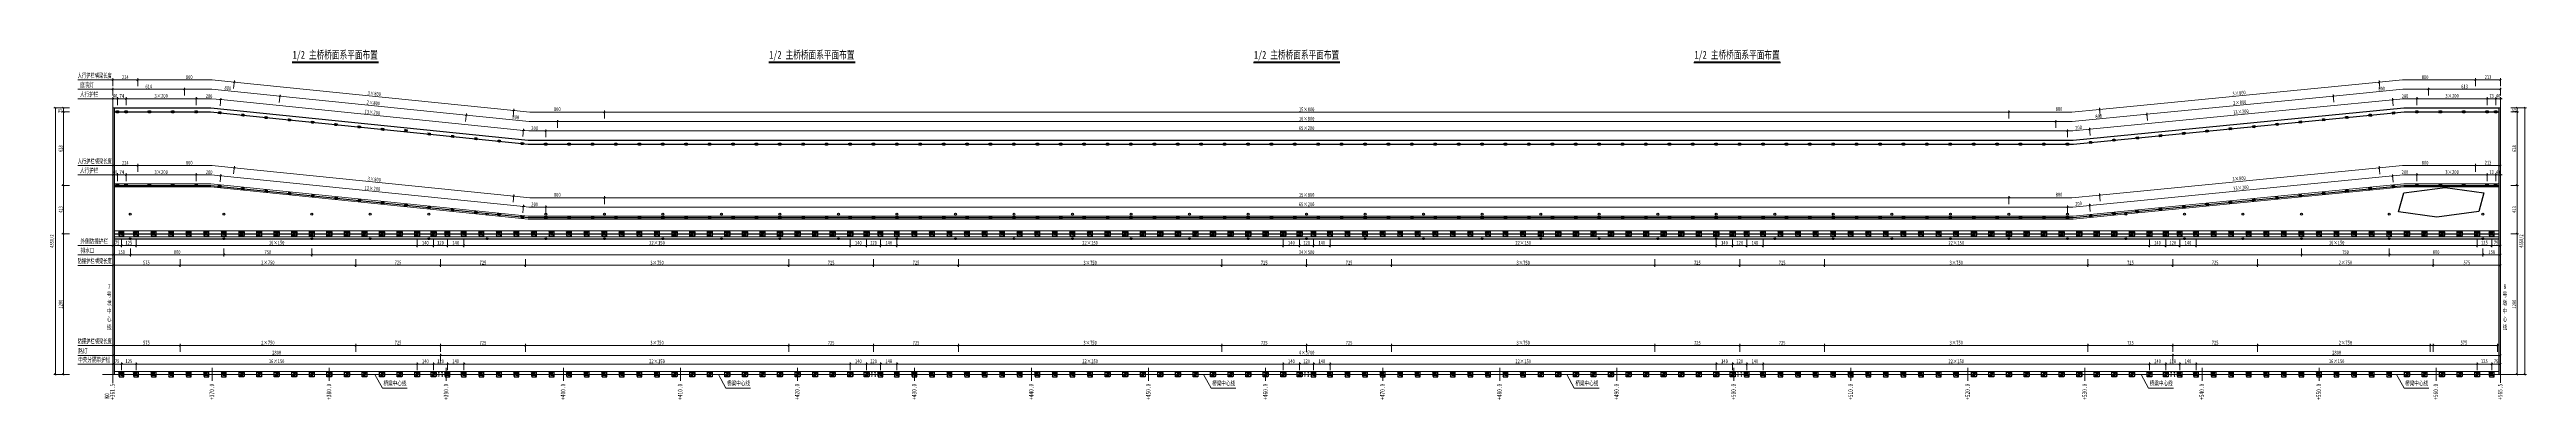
# Model space of a CAD drawing. Header units: millimetres. Extents: x -12405 to 67518, y -15959 to -2240.
# Drawn here: x -12405 to 8757, y -14766 to -11789 of the extents above; entities that cross this region are included whole.
import ezdxf
from ezdxf.enums import TextEntityAlignment as Align

# ---------------------------------------------------------------- set-up
doc = ezdxf.new("R2010")
doc.units = ezdxf.units.MM
doc.linetypes.add('CENTER2', pattern=[28.575, 19.05, -3.175, 3.175, -3.175])
doc.layers.get('Defpoints').update_dxf_attribs({"color": 8})
for name, color, linetype, lineweight in [('中心线', 2, 'CENTER2', 15), ('文字', 7, 'Continuous', 15), ('标注线及字体', 2, 'Continuous', 15), ('细实线', 4, 'Continuous', 15), ('钢板单线', 6, 'Continuous', 25), ('钢板粗线', 1, 'Continuous', 25)]:
    doc.layers.add(name, color=color, linetype=linetype, lineweight=lineweight)
doc.styles.add('111', font='仿宋_GB2312.ttf', dxfattribs={"width": 0.7})
doc.styles.add('BM_Dim', font='仿宋_GB2312.ttf', dxfattribs={"width": 0.85})
doc.dimstyles.new('200', dxfattribs={"dimscale": 0, "dimtxt": 2.5, "dimasz": 1, "dimexe": 1, "dimexo": 1, "dimgap": 0.6, "dimtad": 1, "dimdec": 0, "dimdsep": 46, "dimtxsty": '111', "dimblk": 'OBLIQUE', "dimcen": 0, "dimclrd": 4, "dimclre": 4, "dimclrt": 4, "dimadec": 1, "dimazin": 2, "dimtfac": 1, "dimtdec": 0, "dimtix": 1, "dimtmove": 2, "dimatfit": 3, "dimfxl": 4, "dimfxlon": 1, "dimtolj": 1, "dimlwd": -1, "dimlwe": -1, "dimarcsym": 0})

# ---------------------------------------------------------------- blocks, each defined once
blk = doc.blocks.new('中护栏底座')
at = {"layer": 'Defpoints'}
for p, q in [((-23, 13), (-22, 15)), ((-22, 15), (-22, -15)), ((-20, 20), (20, -20)), ((-23, -13), (-22, -15))]:
    blk.add_line(p, q, dxfattribs=at)
at = {"layer": '钢板单线', "color": 1}
for p, q in [((20, 20), (-20, 20)), ((-20, 20), (-20, -20)), ((-10, 10), (10, 10)), ((-10, 9), (-10, 10)), ((-10, 9), (10, 9)), ((-1, -9), (-1, 9)), ((1, -9), (1, 9)), ((10, 9), (10, 10)), ((20, -20), (20, 20)), ((-20, -20), (20, -20)), ((10, -9), (-10, -9)), ((-10, -9), (-10, -10)), ((10, -10), (-10, -10)), ((10, -9), (10, -10))]:
    blk.add_line(p, q, dxfattribs=at)
at = {"layer": 'Defpoints', "style": 'BM_Dim', "width": 0.7}
blk.add_text('横向', height=5, rotation=90, dxfattribs=at).set_placement((-25, 0), align=Align.CENTER)
blk = doc.blocks.new('边护栏底座')
at = {"layer": 'Defpoints'}
for p, q in [((-23, 13), (-22, 15)), ((-22, 15), (-22, -15)), ((-20, 20), (20, -20)), ((-23, -13), (-22, -15))]:
    blk.add_line(p, q, dxfattribs=at)
at = {"layer": '钢板单线', "color": 1}
for p, q in [((20, 20), (-20, 20)), ((-20, 20), (-20, -20)), ((-10, 10), (10, 10)), ((-10, 9), (-10, 10)), ((-10, 9), (10, 9)), ((-1, -9), (-1, 9)), ((1, -9), (1, 9)), ((10, 9), (10, 10)), ((20, -20), (20, 20)), ((-20, -20), (20, -20)), ((10, -9), (-10, -9)), ((-10, -9), (-10, -10)), ((10, -10), (-10, -10)), ((10, -9), (10, -10))]:
    blk.add_line(p, q, dxfattribs=at)
at = {"layer": 'Defpoints', "style": 'BM_Dim', "width": 0.7}
blk.add_text('横向', height=5, rotation=90, dxfattribs=at).set_placement((-25, 0), align=Align.CENTER)
blk = doc.blocks.new('人行护栏底座')
at = {"layer": 'Defpoints'}
for p, q in [((-12, 6), (-11, 8)), ((-11, 8), (-11, -8)), ((-8, 8), (8, -8)), ((-12, -6), (-11, -8))]:
    blk.add_line(p, q, dxfattribs=at)
at = {"layer": '钢板粗线'}
blk.add_lwpolyline([(-8, 8), (8, 8), (8, -8), (-8, -8)], close=True, dxfattribs=at)
at = {"layer": 'Defpoints', "style": 'BM_Dim', "width": 0.7}
blk.add_text('横向', height=2.5, rotation=90, dxfattribs=at).set_placement((-12, 0), align=Align.CENTER)
blk = doc.blocks.new('_Oblique')
at = {"color": 0, "linetype": 'ByBlock', "lineweight": -2}
blk.add_line((-0.5, -0.5), (0.5, 0.5), dxfattribs=at)
blk = doc.blocks.new('*D110')
at = {"layer": 'Defpoints', "color": 0, "transparency": 16777216}
for p in [(1246, -10568), (1106, -10656), (1246, -10656)]:
    blk.add_point(p, dxfattribs=at)
at = {"layer": '细实线', "color": 4, "transparency": 16777216}
for p, q in [((1106, -10621), (1106, -10555)), ((1106, -10568), (1246, -10568)), ((1246, -10621), (1246, -10555))]:
    blk.add_line(p, q, dxfattribs=at)
at = {"layer": '细实线', "color": 4, "transparency": 16777216, "xscale": 13.33333333333333, "yscale": 13.33333333333333, "zscale": 13.33333333333333, "rotation": 180}
blk.add_blockref('_Oblique', (1106, -10568), dxfattribs=at)
at = {"layer": '细实线', "color": 4, "transparency": 16777216, "xscale": 13.33333333333333, "yscale": 13.33333333333333, "zscale": 13.33333333333333}
blk.add_blockref('_Oblique', (1246, -10568), dxfattribs=at)
at = {"layer": '细实线', "color": 4, "transparency": 16777216, "insert": (1176, -10544), "char_height": 33.3, "attachment_point": 5, "style": '111'}
blk.add_mtext('\\A1;140', dxfattribs=at)
blk = doc.blocks.new('*D111')
at = {"layer": 'Defpoints', "color": 0, "transparency": 16777216}
for p in [(4546, -10568), (1246, -10656), (4546, -10656)]:
    blk.add_point(p, dxfattribs=at)
at = {"layer": '细实线', "color": 4, "transparency": 16777216}
for p, q in [((1246, -10621), (1246, -10555)), ((1246, -10568), (4546, -10568)), ((4546, -10621), (4546, -10555))]:
    blk.add_line(p, q, dxfattribs=at)
at = {"layer": '细实线', "color": 4, "transparency": 16777216, "xscale": 13.33333333333333, "yscale": 13.33333333333333, "zscale": 13.33333333333333, "rotation": 180}
blk.add_blockref('_Oblique', (1246, -10568), dxfattribs=at)
at = {"layer": '细实线', "color": 4, "transparency": 16777216, "xscale": 13.33333333333333, "yscale": 13.33333333333333, "zscale": 13.33333333333333}
blk.add_blockref('_Oblique', (4546, -10568), dxfattribs=at)
at = {"layer": '细实线', "color": 4, "transparency": 16777216, "insert": (2896, -10544), "char_height": 33.3, "attachment_point": 5, "style": '111'}
blk.add_mtext('\\A1;22×150', dxfattribs=at)
blk = doc.blocks.new('*D112')
at = {"layer": 'Defpoints', "color": 0, "transparency": 16777216}
for p in [(4546, -10568), (4546, -10656), (4686, -10656)]:
    blk.add_point(p, dxfattribs=at)
at = {"layer": '细实线', "color": 4, "transparency": 16777216}
for p, q in [((4546, -10621), (4546, -10555)), ((4686, -10568), (4546, -10568)), ((4686, -10621), (4686, -10555))]:
    blk.add_line(p, q, dxfattribs=at)
at = {"layer": '细实线', "color": 4, "transparency": 16777216, "xscale": 13.33333333333333, "yscale": 13.33333333333333, "zscale": 13.33333333333333, "rotation": 180}
blk.add_blockref('_Oblique', (4546, -10568), dxfattribs=at)
at = {"layer": '细实线', "color": 4, "transparency": 16777216, "xscale": 13.33333333333333, "yscale": 13.33333333333333, "zscale": 13.33333333333333}
blk.add_blockref('_Oblique', (4686, -10568), dxfattribs=at)
at = {"layer": '细实线', "color": 4, "transparency": 16777216, "insert": (4616, -10544), "char_height": 33.3, "attachment_point": 5, "style": '111'}
blk.add_mtext('\\A1;140', dxfattribs=at)
blk = doc.blocks.new('*D113')
at = {"layer": 'Defpoints', "color": 0, "transparency": 16777216}
for p in [(4806, -10568), (4686, -10656), (4806, -10656)]:
    blk.add_point(p, dxfattribs=at)
at = {"layer": '细实线', "color": 4, "transparency": 16777216}
for p, q in [((4686, -10621), (4686, -10555)), ((4686, -10568), (4806, -10568)), ((4806, -10621), (4806, -10555))]:
    blk.add_line(p, q, dxfattribs=at)
at = {"layer": '细实线', "color": 4, "transparency": 16777216, "xscale": 13.33333333333333, "yscale": 13.33333333333333, "zscale": 13.33333333333333, "rotation": 180}
blk.add_blockref('_Oblique', (4686, -10568), dxfattribs=at)
at = {"layer": '细实线', "color": 4, "transparency": 16777216, "xscale": 13.33333333333333, "yscale": 13.33333333333333, "zscale": 13.33333333333333}
blk.add_blockref('_Oblique', (4806, -10568), dxfattribs=at)
at = {"layer": '细实线', "color": 4, "transparency": 16777216, "insert": (4746, -10544), "char_height": 33.3, "attachment_point": 5, "style": '111'}
blk.add_mtext('\\A1;120', dxfattribs=at)
blk = doc.blocks.new('*D114')
at = {"layer": 'Defpoints', "color": 0, "transparency": 16777216}
for p in [(1106, -9456), (1246, -9456), (1246, -9557)]:
    blk.add_point(p, dxfattribs=at)
at = {"layer": '细实线', "color": 4, "transparency": 16777216}
for p, q in [((1106, -9503), (1106, -9570)), ((1246, -9503), (1246, -9570)), ((1106, -9557), (1246, -9557))]:
    blk.add_line(p, q, dxfattribs=at)
at = {"layer": '细实线', "color": 4, "transparency": 16777216, "xscale": 13.33333333333333, "yscale": 13.33333333333333, "zscale": 13.33333333333333, "rotation": 180}
blk.add_blockref('_Oblique', (1106, -9557), dxfattribs=at)
at = {"layer": '细实线', "color": 4, "transparency": 16777216, "xscale": 13.33333333333333, "yscale": 13.33333333333333, "zscale": 13.33333333333333}
blk.add_blockref('_Oblique', (1246, -9557), dxfattribs=at)
at = {"layer": '细实线', "color": 4, "transparency": 16777216, "insert": (1176, -9533), "char_height": 33.3, "attachment_point": 5, "style": '111'}
blk.add_mtext('\\A1;140', dxfattribs=at)
blk = doc.blocks.new('*D115')
at = {"layer": 'Defpoints', "color": 0, "transparency": 16777216}
for p in [(1246, -9456), (4546, -9456), (4546, -9557)]:
    blk.add_point(p, dxfattribs=at)
at = {"layer": '细实线', "color": 4, "transparency": 16777216}
for p, q in [((1246, -9503), (1246, -9570)), ((4546, -9503), (4546, -9570)), ((1246, -9557), (4546, -9557))]:
    blk.add_line(p, q, dxfattribs=at)
at = {"layer": '细实线', "color": 4, "transparency": 16777216, "xscale": 13.33333333333333, "yscale": 13.33333333333333, "zscale": 13.33333333333333, "rotation": 180}
blk.add_blockref('_Oblique', (1246, -9557), dxfattribs=at)
at = {"layer": '细实线', "color": 4, "transparency": 16777216, "xscale": 13.33333333333333, "yscale": 13.33333333333333, "zscale": 13.33333333333333}
blk.add_blockref('_Oblique', (4546, -9557), dxfattribs=at)
at = {"layer": '细实线', "color": 4, "transparency": 16777216, "insert": (2896, -9533), "char_height": 33.3, "attachment_point": 5, "style": '111'}
blk.add_mtext('\\A1;22×150', dxfattribs=at)
blk = doc.blocks.new('*D116')
at = {"layer": 'Defpoints', "color": 0, "transparency": 16777216}
for p in [(4546, -9456), (4686, -9456), (4546, -9557)]:
    blk.add_point(p, dxfattribs=at)
at = {"layer": '细实线', "color": 4, "transparency": 16777216}
for p, q in [((4546, -9503), (4546, -9570)), ((4686, -9503), (4686, -9570)), ((4686, -9557), (4546, -9557))]:
    blk.add_line(p, q, dxfattribs=at)
at = {"layer": '细实线', "color": 4, "transparency": 16777216, "xscale": 13.33333333333333, "yscale": 13.33333333333333, "zscale": 13.33333333333333, "rotation": 180}
blk.add_blockref('_Oblique', (4546, -9557), dxfattribs=at)
at = {"layer": '细实线', "color": 4, "transparency": 16777216, "xscale": 13.33333333333333, "yscale": 13.33333333333333, "zscale": 13.33333333333333}
blk.add_blockref('_Oblique', (4686, -9557), dxfattribs=at)
at = {"layer": '细实线', "color": 4, "transparency": 16777216, "insert": (4616, -9533), "char_height": 33.3, "attachment_point": 5, "style": '111'}
blk.add_mtext('\\A1;140', dxfattribs=at)
blk = doc.blocks.new('*D117')
at = {"layer": 'Defpoints', "color": 0, "transparency": 16777216}
for p in [(4686, -9456), (4806, -9456), (4806, -9557)]:
    blk.add_point(p, dxfattribs=at)
at = {"layer": '细实线', "color": 4, "transparency": 16777216}
for p, q in [((4686, -9503), (4686, -9570)), ((4806, -9503), (4806, -9570)), ((4686, -9557), (4806, -9557))]:
    blk.add_line(p, q, dxfattribs=at)
at = {"layer": '细实线', "color": 4, "transparency": 16777216, "xscale": 13.33333333333333, "yscale": 13.33333333333333, "zscale": 13.33333333333333, "rotation": 180}
blk.add_blockref('_Oblique', (4686, -9557), dxfattribs=at)
at = {"layer": '细实线', "color": 4, "transparency": 16777216, "xscale": 13.33333333333333, "yscale": 13.33333333333333, "zscale": 13.33333333333333}
blk.add_blockref('_Oblique', (4806, -9557), dxfattribs=at)
at = {"layer": '细实线', "color": 4, "transparency": 16777216, "insert": (4746, -9533), "char_height": 33.3, "attachment_point": 5, "style": '111'}
blk.add_mtext('\\A1;120', dxfattribs=at)
blk = doc.blocks.new('*D118')
at = {"layer": 'Defpoints', "color": 0, "transparency": 16777216}
for p in [(1771, -10497), (4021, -10409), (4021, -10497)]:
    blk.add_point(p, dxfattribs=at)
at = {"layer": '细实线', "color": 4, "transparency": 16777216}
for p, q in [((1771, -10463), (1771, -10396)), ((1771, -10409), (4021, -10409)), ((4021, -10463), (4021, -10396))]:
    blk.add_line(p, q, dxfattribs=at)
at = {"layer": '细实线', "color": 4, "transparency": 16777216, "xscale": 13.33333333333333, "yscale": 13.33333333333333, "zscale": 13.33333333333333, "rotation": 180}
blk.add_blockref('_Oblique', (1771, -10409), dxfattribs=at)
at = {"layer": '细实线', "color": 4, "transparency": 16777216, "xscale": 13.33333333333333, "yscale": 13.33333333333333, "zscale": 13.33333333333333}
blk.add_blockref('_Oblique', (4021, -10409), dxfattribs=at)
at = {"layer": '细实线', "color": 4, "transparency": 16777216, "insert": (2896, -10385), "char_height": 33.3, "attachment_point": 5, "style": '111'}
blk.add_mtext('\\A1;3×750', dxfattribs=at)
blk = doc.blocks.new('*D119')
at = {"layer": 'Defpoints', "color": 0, "transparency": 16777216}
for p in [(1046, -10409), (1046, -10555), (1771, -10497)]:
    blk.add_point(p, dxfattribs=at)
at = {"layer": '细实线', "color": 4, "transparency": 16777216}
for p, q in [((1046, -10463), (1046, -10396)), ((1771, -10409), (1046, -10409)), ((1771, -10463), (1771, -10396))]:
    blk.add_line(p, q, dxfattribs=at)
at = {"layer": '细实线', "color": 4, "transparency": 16777216, "xscale": 13.33333333333333, "yscale": 13.33333333333333, "zscale": 13.33333333333333, "rotation": 180}
blk.add_blockref('_Oblique', (1046, -10409), dxfattribs=at)
at = {"layer": '细实线', "color": 4, "transparency": 16777216, "xscale": 13.33333333333333, "yscale": 13.33333333333333, "zscale": 13.33333333333333}
blk.add_blockref('_Oblique', (1771, -10409), dxfattribs=at)
at = {"layer": '细实线', "color": 4, "transparency": 16777216, "insert": (1409, -10386), "char_height": 33.3, "attachment_point": 5, "style": '111'}
blk.add_mtext('\\A1;725', dxfattribs=at)
blk = doc.blocks.new('*D120')
at = {"layer": 'Defpoints', "color": 0, "transparency": 16777216}
for p in [(4021, -10497), (4746, -10409), (4746, -10555)]:
    blk.add_point(p, dxfattribs=at)
at = {"layer": '细实线', "color": 4, "transparency": 16777216}
for p, q in [((4021, -10463), (4021, -10396)), ((4021, -10409), (4746, -10409)), ((4746, -10463), (4746, -10396))]:
    blk.add_line(p, q, dxfattribs=at)
at = {"layer": '细实线', "color": 4, "transparency": 16777216, "xscale": 13.33333333333333, "yscale": 13.33333333333333, "zscale": 13.33333333333333, "rotation": 180}
blk.add_blockref('_Oblique', (4021, -10409), dxfattribs=at)
at = {"layer": '细实线', "color": 4, "transparency": 16777216, "xscale": 13.33333333333333, "yscale": 13.33333333333333, "zscale": 13.33333333333333}
blk.add_blockref('_Oblique', (4746, -10409), dxfattribs=at)
at = {"layer": '细实线', "color": 4, "transparency": 16777216, "insert": (4384, -10386), "char_height": 33.3, "attachment_point": 5, "style": '111'}
blk.add_mtext('\\A1;725', dxfattribs=at)
blk = doc.blocks.new('*D121')
at = {"layer": 'Defpoints', "color": 0, "transparency": 16777216}
for p in [(1771, -9638), (4021, -9638), (4021, -9725)]:
    blk.add_point(p, dxfattribs=at)
at = {"layer": '细实线', "color": 4, "transparency": 16777216}
for p, q in [((1771, -9672), (1771, -9739)), ((1771, -9725), (4021, -9725)), ((4021, -9672), (4021, -9739))]:
    blk.add_line(p, q, dxfattribs=at)
at = {"layer": '细实线', "color": 4, "transparency": 16777216, "xscale": 13.33333333333333, "yscale": 13.33333333333333, "zscale": 13.33333333333333, "rotation": 180}
blk.add_blockref('_Oblique', (1771, -9725), dxfattribs=at)
at = {"layer": '细实线', "color": 4, "transparency": 16777216, "xscale": 13.33333333333333, "yscale": 13.33333333333333, "zscale": 13.33333333333333}
blk.add_blockref('_Oblique', (4021, -9725), dxfattribs=at)
at = {"layer": '细实线', "color": 4, "transparency": 16777216, "insert": (2896, -9702), "char_height": 33.3, "attachment_point": 5, "style": '111'}
blk.add_mtext('\\A1;3×750', dxfattribs=at)
blk = doc.blocks.new('*D122')
at = {"layer": 'Defpoints', "color": 0, "transparency": 16777216}
for p in [(1046, -9580), (1046, -9725), (1771, -9638)]:
    blk.add_point(p, dxfattribs=at)
at = {"layer": '细实线', "color": 4, "transparency": 16777216}
for p, q in [((1046, -9672), (1046, -9739)), ((1771, -9725), (1046, -9725)), ((1771, -9672), (1771, -9739))]:
    blk.add_line(p, q, dxfattribs=at)
at = {"layer": '细实线', "color": 4, "transparency": 16777216, "xscale": 13.33333333333333, "yscale": 13.33333333333333, "zscale": 13.33333333333333, "rotation": 180}
blk.add_blockref('_Oblique', (1046, -9725), dxfattribs=at)
at = {"layer": '细实线', "color": 4, "transparency": 16777216, "xscale": 13.33333333333333, "yscale": 13.33333333333333, "zscale": 13.33333333333333}
blk.add_blockref('_Oblique', (1771, -9725), dxfattribs=at)
at = {"layer": '细实线', "color": 4, "transparency": 16777216, "insert": (1409, -9702), "char_height": 33.3, "attachment_point": 5, "style": '111'}
blk.add_mtext('\\A1;725', dxfattribs=at)
blk = doc.blocks.new('*D123')
at = {"layer": 'Defpoints', "color": 0, "transparency": 16777216}
for p in [(4021, -9638), (4746, -9580), (4746, -9725)]:
    blk.add_point(p, dxfattribs=at)
at = {"layer": '细实线', "color": 4, "transparency": 16777216}
for p, q in [((4021, -9672), (4021, -9739)), ((4021, -9725), (4746, -9725)), ((4746, -9672), (4746, -9739))]:
    blk.add_line(p, q, dxfattribs=at)
at = {"layer": '细实线', "color": 4, "transparency": 16777216, "xscale": 13.33333333333333, "yscale": 13.33333333333333, "zscale": 13.33333333333333, "rotation": 180}
blk.add_blockref('_Oblique', (4021, -9725), dxfattribs=at)
at = {"layer": '细实线', "color": 4, "transparency": 16777216, "xscale": 13.33333333333333, "yscale": 13.33333333333333, "zscale": 13.33333333333333}
blk.add_blockref('_Oblique', (4746, -9725), dxfattribs=at)
at = {"layer": '细实线', "color": 4, "transparency": 16777216, "insert": (4384, -9702), "char_height": 33.3, "attachment_point": 5, "style": '111'}
blk.add_mtext('\\A1;725', dxfattribs=at)
blk = doc.blocks.new('路灯底座')
at = {"layer": '钢板粗线', "color": 5}
for points in [[(-12, 14, 1), (-14, 16), (-16, 14, 1), (-14, 12)], [(12, 14, -1), (14, 16), (16, 14, -1), (14, 12)], [(-12, -14, -1), (-14, -16), (-16, -14, -1), (-14, -12)], [(12, -14, 1), (14, -16), (16, -14, 1), (14, -12)]]:
    blk.add_lwpolyline(points, format="xyb", close=True, dxfattribs=at)
blk = doc.blocks.new('*D23')
at = {"layer": 'Defpoints', "color": 0, "transparency": 16777216}
for p in [(-11865, -14561), (-11790, -14473), (-11790, -14561)]:
    blk.add_point(p, dxfattribs=at)
at = {"layer": '细实线', "color": 4, "transparency": 16777216}
for p, q in [((-11865, -14526), (-11865, -14460)), ((-11865, -14473), (-11790, -14473)), ((-11790, -14526), (-11790, -14460))]:
    blk.add_line(p, q, dxfattribs=at)
at = {"layer": '细实线', "color": 4, "transparency": 16777216, "xscale": 13.33333333333333, "yscale": 13.33333333333333, "zscale": 13.33333333333333, "rotation": 180}
blk.add_blockref('_Oblique', (-11865, -14473), dxfattribs=at)
at = {"layer": '细实线', "color": 4, "transparency": 16777216, "xscale": 13.33333333333333, "yscale": 13.33333333333333, "zscale": 13.33333333333333}
blk.add_blockref('_Oblique', (-11790, -14473), dxfattribs=at)
at = {"layer": '细实线', "color": 4, "transparency": 16777216, "insert": (-11828, -14448), "char_height": 33.3, "attachment_point": 5, "style": '111'}
blk.add_mtext('\\A1;75', dxfattribs=at)
blk = doc.blocks.new('*D24')
at = {"layer": 'Defpoints', "color": 0, "transparency": 16777216}
for p in [(-11665, -14561), (-9265, -14473), (-9265, -14561)]:
    blk.add_point(p, dxfattribs=at)
at = {"layer": '细实线', "color": 4, "transparency": 16777216}
for p, q in [((-11665, -14526), (-11665, -14460)), ((-11665, -14473), (-9265, -14473)), ((-9265, -14526), (-9265, -14460))]:
    blk.add_line(p, q, dxfattribs=at)
at = {"layer": '细实线', "color": 4, "transparency": 16777216, "xscale": 13.33333333333333, "yscale": 13.33333333333333, "zscale": 13.33333333333333, "rotation": 180}
blk.add_blockref('_Oblique', (-11665, -14473), dxfattribs=at)
at = {"layer": '细实线', "color": 4, "transparency": 16777216, "xscale": 13.33333333333333, "yscale": 13.33333333333333, "zscale": 13.33333333333333}
blk.add_blockref('_Oblique', (-9265, -14473), dxfattribs=at)
at = {"layer": '细实线', "color": 4, "transparency": 16777216, "insert": (-10465, -14448), "char_height": 33.3, "attachment_point": 5, "style": '111'}
blk.add_mtext('\\A1;16×150', dxfattribs=at)
blk = doc.blocks.new('*D25')
at = {"layer": 'Defpoints', "color": 0, "transparency": 16777216}
for p in [(-9265, -14561), (-9125, -14473), (-9125, -14561)]:
    blk.add_point(p, dxfattribs=at)
at = {"layer": '细实线', "color": 4, "transparency": 16777216}
for p, q in [((-9265, -14526), (-9265, -14460)), ((-9265, -14473), (-9125, -14473)), ((-9125, -14526), (-9125, -14460))]:
    blk.add_line(p, q, dxfattribs=at)
at = {"layer": '细实线', "color": 4, "transparency": 16777216, "xscale": 13.33333333333333, "yscale": 13.33333333333333, "zscale": 13.33333333333333, "rotation": 180}
blk.add_blockref('_Oblique', (-9265, -14473), dxfattribs=at)
at = {"layer": '细实线', "color": 4, "transparency": 16777216, "xscale": 13.33333333333333, "yscale": 13.33333333333333, "zscale": 13.33333333333333}
blk.add_blockref('_Oblique', (-9125, -14473), dxfattribs=at)
at = {"layer": '细实线', "color": 4, "transparency": 16777216, "insert": (-9195, -14449), "char_height": 33.3, "attachment_point": 5, "style": '111'}
blk.add_mtext('\\A1;140', dxfattribs=at)
blk = doc.blocks.new('*D26')
at = {"layer": 'Defpoints', "color": 0, "transparency": 16777216}
for p in [(-9125, -14561), (-9005, -14473), (-9005, -14561)]:
    blk.add_point(p, dxfattribs=at)
at = {"layer": '细实线', "color": 4, "transparency": 16777216}
for p, q in [((-9125, -14526), (-9125, -14460)), ((-9125, -14473), (-9005, -14473)), ((-9005, -14526), (-9005, -14460))]:
    blk.add_line(p, q, dxfattribs=at)
at = {"layer": '细实线', "color": 4, "transparency": 16777216, "xscale": 13.33333333333333, "yscale": 13.33333333333333, "zscale": 13.33333333333333, "rotation": 180}
blk.add_blockref('_Oblique', (-9125, -14473), dxfattribs=at)
at = {"layer": '细实线', "color": 4, "transparency": 16777216, "xscale": 13.33333333333333, "yscale": 13.33333333333333, "zscale": 13.33333333333333}
blk.add_blockref('_Oblique', (-9005, -14473), dxfattribs=at)
at = {"layer": '细实线', "color": 4, "transparency": 16777216, "insert": (-9065, -14449), "char_height": 33.3, "attachment_point": 5, "style": '111'}
blk.add_mtext('\\A1;120', dxfattribs=at)
blk = doc.blocks.new('*D27')
at = {"layer": 'Defpoints', "color": 0, "transparency": 16777216}
for p in [(5935, -14561), (8335, -14473), (8335, -14561)]:
    blk.add_point(p, dxfattribs=at)
at = {"layer": '细实线', "color": 4, "transparency": 16777216}
for p, q in [((5935, -14526), (5935, -14460)), ((5935, -14473), (8335, -14473)), ((8335, -14526), (8335, -14460))]:
    blk.add_line(p, q, dxfattribs=at)
at = {"layer": '细实线', "color": 4, "transparency": 16777216, "xscale": 13.33333333333333, "yscale": 13.33333333333333, "zscale": 13.33333333333333, "rotation": 180}
blk.add_blockref('_Oblique', (5935, -14473), dxfattribs=at)
at = {"layer": '细实线', "color": 4, "transparency": 16777216, "xscale": 13.33333333333333, "yscale": 13.33333333333333, "zscale": 13.33333333333333}
blk.add_blockref('_Oblique', (8335, -14473), dxfattribs=at)
at = {"layer": '细实线', "color": 4, "transparency": 16777216, "insert": (7135, -14448), "char_height": 33.3, "attachment_point": 5, "style": '111'}
blk.add_mtext('\\A1;16×150', dxfattribs=at)
blk = doc.blocks.new('*D28')
at = {"layer": 'Defpoints', "color": 0, "transparency": 16777216}
for p in [(5795, -14561), (5935, -14473), (5935, -14561)]:
    blk.add_point(p, dxfattribs=at)
at = {"layer": '细实线', "color": 4, "transparency": 16777216}
for p, q in [((5795, -14526), (5795, -14460)), ((5795, -14473), (5935, -14473)), ((5935, -14526), (5935, -14460))]:
    blk.add_line(p, q, dxfattribs=at)
at = {"layer": '细实线', "color": 4, "transparency": 16777216, "xscale": 13.33333333333333, "yscale": 13.33333333333333, "zscale": 13.33333333333333, "rotation": 180}
blk.add_blockref('_Oblique', (5795, -14473), dxfattribs=at)
at = {"layer": '细实线', "color": 4, "transparency": 16777216, "xscale": 13.33333333333333, "yscale": 13.33333333333333, "zscale": 13.33333333333333}
blk.add_blockref('_Oblique', (5935, -14473), dxfattribs=at)
at = {"layer": '细实线', "color": 4, "transparency": 16777216, "insert": (5865, -14449), "char_height": 33.3, "attachment_point": 5, "style": '111'}
blk.add_mtext('\\A1;140', dxfattribs=at)
blk = doc.blocks.new('*D29')
at = {"layer": 'Defpoints', "color": 0}
for p in [(8460, -14561), (8535, -14473), (8535, -14561)]:
    blk.add_point(p, dxfattribs=at)
at = {"layer": '细实线', "color": 4}
for p, q in [((8460, -14526), (8460, -14460)), ((8460, -14473), (8535, -14473)), ((8535, -14526), (8535, -14460))]:
    blk.add_line(p, q, dxfattribs=at)
at = {"layer": '细实线', "color": 4, "xscale": 13.33333333333333, "yscale": 13.33333333333333, "zscale": 13.33333333333333, "rotation": 180}
blk.add_blockref('_Oblique', (8460, -14473), dxfattribs=at)
at = {"layer": '细实线', "color": 4, "xscale": 13.33333333333333, "yscale": 13.33333333333333, "zscale": 13.33333333333333}
blk.add_blockref('_Oblique', (8535, -14473), dxfattribs=at)
at = {"layer": '细实线', "color": 4, "insert": (8497, -14449), "char_height": 33.3, "attachment_point": 5, "style": '111'}
blk.add_mtext('\\A1;75', dxfattribs=at)
blk = doc.blocks.new('*D30')
at = {"layer": 'Defpoints', "color": 0, "transparency": 16777216}
for p in [(-11865, -13361), (-11790, -13361), (-11790, -13462)]:
    blk.add_point(p, dxfattribs=at)
at = {"layer": '细实线', "color": 4, "transparency": 16777216}
for p, q in [((-11865, -13408), (-11865, -13475)), ((-11865, -13462), (-11790, -13462)), ((-11790, -13408), (-11790, -13475))]:
    blk.add_line(p, q, dxfattribs=at)
at = {"layer": '细实线', "color": 4, "transparency": 16777216, "xscale": 13.33333333333333, "yscale": 13.33333333333333, "zscale": 13.33333333333333, "rotation": 180}
blk.add_blockref('_Oblique', (-11865, -13462), dxfattribs=at)
at = {"layer": '细实线', "color": 4, "transparency": 16777216, "xscale": 13.33333333333333, "yscale": 13.33333333333333, "zscale": 13.33333333333333}
blk.add_blockref('_Oblique', (-11790, -13462), dxfattribs=at)
at = {"layer": '细实线', "color": 4, "transparency": 16777216, "insert": (-11828, -13437), "char_height": 33.3, "attachment_point": 5, "style": '111'}
blk.add_mtext('\\A1;75', dxfattribs=at)
blk = doc.blocks.new('*D31')
at = {"layer": 'Defpoints', "color": 0, "transparency": 16777216}
for p in [(-11665, -13361), (-9265, -13361), (-9265, -13462)]:
    blk.add_point(p, dxfattribs=at)
at = {"layer": '细实线', "color": 4, "transparency": 16777216}
for p, q in [((-11665, -13408), (-11665, -13475)), ((-11665, -13462), (-9265, -13462)), ((-9265, -13408), (-9265, -13475))]:
    blk.add_line(p, q, dxfattribs=at)
at = {"layer": '细实线', "color": 4, "transparency": 16777216, "xscale": 13.33333333333333, "yscale": 13.33333333333333, "zscale": 13.33333333333333, "rotation": 180}
blk.add_blockref('_Oblique', (-11665, -13462), dxfattribs=at)
at = {"layer": '细实线', "color": 4, "transparency": 16777216, "xscale": 13.33333333333333, "yscale": 13.33333333333333, "zscale": 13.33333333333333}
blk.add_blockref('_Oblique', (-9265, -13462), dxfattribs=at)
at = {"layer": '细实线', "color": 4, "transparency": 16777216, "insert": (-10465, -13437), "char_height": 33.3, "attachment_point": 5, "style": '111'}
blk.add_mtext('\\A1;16×150', dxfattribs=at)
blk = doc.blocks.new('*D32')
at = {"layer": 'Defpoints', "color": 0, "transparency": 16777216}
for p in [(-9265, -13361), (-9125, -13361), (-9125, -13462)]:
    blk.add_point(p, dxfattribs=at)
at = {"layer": '细实线', "color": 4, "transparency": 16777216}
for p, q in [((-9265, -13408), (-9265, -13475)), ((-9265, -13462), (-9125, -13462)), ((-9125, -13408), (-9125, -13475))]:
    blk.add_line(p, q, dxfattribs=at)
at = {"layer": '细实线', "color": 4, "transparency": 16777216, "xscale": 13.33333333333333, "yscale": 13.33333333333333, "zscale": 13.33333333333333, "rotation": 180}
blk.add_blockref('_Oblique', (-9265, -13462), dxfattribs=at)
at = {"layer": '细实线', "color": 4, "transparency": 16777216, "xscale": 13.33333333333333, "yscale": 13.33333333333333, "zscale": 13.33333333333333}
blk.add_blockref('_Oblique', (-9125, -13462), dxfattribs=at)
at = {"layer": '细实线', "color": 4, "transparency": 16777216, "insert": (-9195, -13438), "char_height": 33.3, "attachment_point": 5, "style": '111'}
blk.add_mtext('\\A1;140', dxfattribs=at)
blk = doc.blocks.new('*D33')
at = {"layer": 'Defpoints', "color": 0, "transparency": 16777216}
for p in [(-9125, -13361), (-9005, -13361), (-9005, -13462)]:
    blk.add_point(p, dxfattribs=at)
at = {"layer": '细实线', "color": 4, "transparency": 16777216}
for p, q in [((-9125, -13408), (-9125, -13475)), ((-9125, -13462), (-9005, -13462)), ((-9005, -13408), (-9005, -13475))]:
    blk.add_line(p, q, dxfattribs=at)
at = {"layer": '细实线', "color": 4, "transparency": 16777216, "xscale": 13.33333333333333, "yscale": 13.33333333333333, "zscale": 13.33333333333333, "rotation": 180}
blk.add_blockref('_Oblique', (-9125, -13462), dxfattribs=at)
at = {"layer": '细实线', "color": 4, "transparency": 16777216, "xscale": 13.33333333333333, "yscale": 13.33333333333333, "zscale": 13.33333333333333}
blk.add_blockref('_Oblique', (-9005, -13462), dxfattribs=at)
at = {"layer": '细实线', "color": 4, "transparency": 16777216, "insert": (-9065, -13438), "char_height": 33.3, "attachment_point": 5, "style": '111'}
blk.add_mtext('\\A1;120', dxfattribs=at)
blk = doc.blocks.new('*D34')
at = {"layer": 'Defpoints', "color": 0, "transparency": 16777216}
for p in [(8460, -13361), (8535, -13361), (8535, -13462)]:
    blk.add_point(p, dxfattribs=at)
at = {"layer": '细实线', "color": 4, "transparency": 16777216}
for p, q in [((8460, -13408), (8460, -13475)), ((8460, -13462), (8535, -13462)), ((8535, -13408), (8535, -13475))]:
    blk.add_line(p, q, dxfattribs=at)
at = {"layer": '细实线', "color": 4, "transparency": 16777216, "xscale": 13.33333333333333, "yscale": 13.33333333333333, "zscale": 13.33333333333333, "rotation": 180}
blk.add_blockref('_Oblique', (8460, -13462), dxfattribs=at)
at = {"layer": '细实线', "color": 4, "transparency": 16777216, "xscale": 13.33333333333333, "yscale": 13.33333333333333, "zscale": 13.33333333333333}
blk.add_blockref('_Oblique', (8535, -13462), dxfattribs=at)
at = {"layer": '细实线', "color": 4, "transparency": 16777216, "insert": (8497, -13437), "char_height": 33.3, "attachment_point": 5, "style": '111'}
blk.add_mtext('\\A1;75', dxfattribs=at)
blk = doc.blocks.new('*D35')
at = {"layer": 'Defpoints', "color": 0, "transparency": 16777216}
for p in [(5935, -13361), (8335, -13361), (8335, -13462)]:
    blk.add_point(p, dxfattribs=at)
at = {"layer": '细实线', "color": 4, "transparency": 16777216}
for p, q in [((5935, -13408), (5935, -13475)), ((5935, -13462), (8335, -13462)), ((8335, -13408), (8335, -13475))]:
    blk.add_line(p, q, dxfattribs=at)
at = {"layer": '细实线', "color": 4, "transparency": 16777216, "xscale": 13.33333333333333, "yscale": 13.33333333333333, "zscale": 13.33333333333333, "rotation": 180}
blk.add_blockref('_Oblique', (5935, -13462), dxfattribs=at)
at = {"layer": '细实线', "color": 4, "transparency": 16777216, "xscale": 13.33333333333333, "yscale": 13.33333333333333, "zscale": 13.33333333333333}
blk.add_blockref('_Oblique', (8335, -13462), dxfattribs=at)
at = {"layer": '细实线', "color": 4, "transparency": 16777216, "insert": (7135, -13437), "char_height": 33.3, "attachment_point": 5, "style": '111'}
blk.add_mtext('\\A1;16×150', dxfattribs=at)
blk = doc.blocks.new('*D36')
at = {"layer": 'Defpoints', "color": 0, "transparency": 16777216}
for p in [(5795, -13361), (5795, -13462), (5935, -13361)]:
    blk.add_point(p, dxfattribs=at)
at = {"layer": '细实线', "color": 4, "transparency": 16777216}
for p, q in [((5795, -13408), (5795, -13475)), ((5935, -13462), (5795, -13462)), ((5935, -13408), (5935, -13475))]:
    blk.add_line(p, q, dxfattribs=at)
at = {"layer": '细实线', "color": 4, "transparency": 16777216, "xscale": 13.33333333333333, "yscale": 13.33333333333333, "zscale": 13.33333333333333, "rotation": 180}
blk.add_blockref('_Oblique', (5795, -13462), dxfattribs=at)
at = {"layer": '细实线', "color": 4, "transparency": 16777216, "xscale": 13.33333333333333, "yscale": 13.33333333333333, "zscale": 13.33333333333333}
blk.add_blockref('_Oblique', (5935, -13462), dxfattribs=at)
at = {"layer": '细实线', "color": 4, "transparency": 16777216, "insert": (5865, -13438), "char_height": 33.3, "attachment_point": 5, "style": '111'}
blk.add_mtext('\\A1;140', dxfattribs=at)
blk = doc.blocks.new('*D37')
at = {"layer": 'Defpoints', "color": 0, "transparency": 16777216}
for p in [(-11865, -12858), (-11865, -12948), (-11825, -12948)]:
    blk.add_point(p, dxfattribs=at)
at = {"layer": '细实线', "color": 4, "transparency": 16777216}
for p, q in [((-11865, -12858), (-11879, -12858)), ((-11865, -12912), (-11865, -12845)), ((-11825, -12858), (-11865, -12858)), ((-11825, -12912), (-11825, -12845)), ((-11825, -12858), (-11812, -12858))]:
    blk.add_line(p, q, dxfattribs=at)
at = {"layer": '细实线', "color": 4, "transparency": 16777216, "xscale": 13.33333333333333, "yscale": 13.33333333333333, "zscale": 13.33333333333333}
blk.add_blockref('_Oblique', (-11865, -12858), dxfattribs=at)
at = {"layer": '细实线', "color": 4, "transparency": 16777216, "xscale": 13.33333333333333, "yscale": 13.33333333333333, "zscale": 13.33333333333333, "rotation": 180}
blk.add_blockref('_Oblique', (-11825, -12858), dxfattribs=at)
at = {"layer": '细实线', "color": 4, "transparency": 16777216, "insert": (-11845, -12834), "char_height": 33.3, "attachment_point": 5, "style": '111'}
blk.add_mtext('\\A1;40', dxfattribs=at)
blk = doc.blocks.new('*D38')
at = {"layer": 'Defpoints', "color": 0, "transparency": 16777216}
for p in [(-11752, -12858), (-11752, -12948), (-11152, -12948)]:
    blk.add_point(p, dxfattribs=at)
at = {"layer": '细实线', "color": 4, "transparency": 16777216}
for p, q in [((-11752, -12912), (-11752, -12845)), ((-11152, -12858), (-11752, -12858)), ((-11152, -12912), (-11152, -12845))]:
    blk.add_line(p, q, dxfattribs=at)
at = {"layer": '细实线', "color": 4, "transparency": 16777216, "xscale": 13.33333333333333, "yscale": 13.33333333333333, "zscale": 13.33333333333333, "rotation": 180}
blk.add_blockref('_Oblique', (-11752, -12858), dxfattribs=at)
at = {"layer": '细实线', "color": 4, "transparency": 16777216, "xscale": 13.33333333333333, "yscale": 13.33333333333333, "zscale": 13.33333333333333}
blk.add_blockref('_Oblique', (-11152, -12858), dxfattribs=at)
at = {"layer": '细实线', "color": 4, "transparency": 16777216, "insert": (-11452, -12834), "char_height": 33.3, "attachment_point": 5, "style": '111'}
blk.add_mtext('\\A1;3×200', dxfattribs=at)
blk = doc.blocks.new('*D39')
at = {"layer": 'Defpoints', "color": 0, "transparency": 16777216}
for p in [(-11752, -12858), (-11825, -12948), (-11752, -12948)]:
    blk.add_point(p, dxfattribs=at)
at = {"layer": '细实线', "color": 4, "transparency": 16777216}
for p, q in [((-11825, -12912), (-11825, -12845)), ((-11825, -12858), (-11752, -12858)), ((-11752, -12912), (-11752, -12845))]:
    blk.add_line(p, q, dxfattribs=at)
at = {"layer": '细实线', "color": 4, "transparency": 16777216, "xscale": 13.33333333333333, "yscale": 13.33333333333333, "zscale": 13.33333333333333, "rotation": 180}
blk.add_blockref('_Oblique', (-11825, -12858), dxfattribs=at)
at = {"layer": '细实线', "color": 4, "transparency": 16777216, "xscale": 13.33333333333333, "yscale": 13.33333333333333, "zscale": 13.33333333333333}
blk.add_blockref('_Oblique', (-11752, -12858), dxfattribs=at)
at = {"layer": '细实线', "color": 4, "transparency": 16777216, "insert": (-11788, -12835), "char_height": 33.3, "attachment_point": 5, "style": '111'}
blk.add_mtext('\\A1;74', dxfattribs=at)
blk = doc.blocks.new('*D40')
at = {"layer": 'Defpoints', "color": 0, "transparency": 16777216}
for p in [(-10952, -12956), (-8365, -13218), (-8356, -13129)]:
    blk.add_point(p, dxfattribs=at)
at = {"layer": '细实线', "color": 4, "transparency": 16777216}
for p, q in [((-10948, -12919), (-10941, -12853)), ((-10943, -12866), (-8356, -13129)), ((-8361, -13182), (-8355, -13115))]:
    blk.add_line(p, q, dxfattribs=at)
at = {"layer": '细实线', "color": 4, "transparency": 16777216, "xscale": 13.33333333333333, "yscale": 13.33333333333333, "zscale": 13.33333333333333}
for p, rotation in [((-10943, -12866), 174.2098839484508), ((-8356, -13129), 354.2098839484508)]:
    blk.add_blockref('_Oblique', p, dxfattribs=dict(at, rotation=rotation))
at = {"layer": '细实线', "color": 4, "transparency": 16777216, "insert": (-9647, -12974), "char_height": 33.33, "attachment_point": 5, "rotation": 354.2099, "style": '111'}
blk.add_mtext('\\A1;\\f仿宋_GB2312|b0|i0|c134|p49;13×200', dxfattribs=at)
blk = doc.blocks.new('*D41')
at = {"layer": 'Defpoints', "color": 0, "transparency": 16777216}
for p in [(-8165, -13223), (4835, -13133), (4835, -13223)]:
    blk.add_point(p, dxfattribs=at)
at = {"layer": '细实线', "color": 4, "transparency": 16777216}
for p, q in [((-8165, -13187), (-8165, -13120)), ((4835, -13187), (4835, -13120)), ((-8165, -13133), (4835, -13133))]:
    blk.add_line(p, q, dxfattribs=at)
at = {"layer": '细实线', "color": 4, "transparency": 16777216, "xscale": 13.33333333333333, "yscale": 13.33333333333333, "zscale": 13.33333333333333, "rotation": 180}
blk.add_blockref('_Oblique', (-8165, -13133), dxfattribs=at)
at = {"layer": '细实线', "color": 4, "transparency": 16777216, "xscale": 13.33333333333333, "yscale": 13.33333333333333, "zscale": 13.33333333333333}
blk.add_blockref('_Oblique', (4835, -13133), dxfattribs=at)
at = {"layer": '细实线', "color": 4, "transparency": 16777216, "insert": (-1665, -13109), "char_height": 33.33, "attachment_point": 5, "style": '111'}
blk.add_mtext('\\A1;\\f仿宋_GB2312|b0|i0|c134|p49;65×200', dxfattribs=at)
blk = doc.blocks.new('*D42')
at = {"layer": 'Defpoints', "color": 0, "transparency": 16777216}
for p in [(7613, -12867), (7622, -12957), (5034, -13209)]:
    blk.add_point(p, dxfattribs=at)
at = {"layer": '细实线', "color": 4, "transparency": 16777216}
for p, q in [((5025, -13119), (7613, -12867)), ((7618, -12920), (7612, -12854)), ((5030, -13172), (5024, -13106))]:
    blk.add_line(p, q, dxfattribs=at)
at = {"layer": '细实线', "color": 4, "transparency": 16777216, "xscale": 13.33333333333333, "yscale": 13.33333333333333, "zscale": 13.33333333333333}
for p, rotation in [((7613, -12867), 5.560347187618997), ((5025, -13119), 185.560347187619)]:
    blk.add_blockref('_Oblique', p, dxfattribs=dict(at, rotation=rotation))
at = {"layer": '细实线', "color": 4, "transparency": 16777216, "insert": (6317, -12969), "char_height": 33.3, "attachment_point": 5, "rotation": 5.5603, "style": '111'}
blk.add_mtext('\\A1;13×200', dxfattribs=at)
blk = doc.blocks.new('*D43')
at = {"layer": 'Defpoints', "color": 0, "transparency": 16777216}
for p in [(8421, -12858), (7821, -12948), (8421, -12948)]:
    blk.add_point(p, dxfattribs=at)
at = {"layer": '细实线', "color": 4, "transparency": 16777216}
for p, q in [((7821, -12912), (7821, -12845)), ((7821, -12858), (8421, -12858)), ((8421, -12912), (8421, -12845))]:
    blk.add_line(p, q, dxfattribs=at)
at = {"layer": '细实线', "color": 4, "transparency": 16777216, "xscale": 13.33333333333333, "yscale": 13.33333333333333, "zscale": 13.33333333333333, "rotation": 180}
blk.add_blockref('_Oblique', (7821, -12858), dxfattribs=at)
at = {"layer": '细实线', "color": 4, "transparency": 16777216, "xscale": 13.33333333333333, "yscale": 13.33333333333333, "zscale": 13.33333333333333}
blk.add_blockref('_Oblique', (8421, -12858), dxfattribs=at)
at = {"layer": '细实线', "color": 4, "transparency": 16777216, "insert": (8121, -12834), "char_height": 33.33, "attachment_point": 5, "style": '111'}
blk.add_mtext('\\A1;\\f仿宋_GB2312|b0|i0|c134|p49;3×200', dxfattribs=at)
blk = doc.blocks.new('*D44')
at = {"layer": 'Defpoints', "color": 0, "transparency": 16777216}
for p in [(8495, -12858), (8421, -12948), (8495, -12948)]:
    blk.add_point(p, dxfattribs=at)
at = {"layer": '细实线', "color": 4, "transparency": 16777216}
for p, q in [((8421, -12912), (8421, -12845)), ((8421, -12858), (8495, -12858)), ((8495, -12912), (8495, -12845))]:
    blk.add_line(p, q, dxfattribs=at)
at = {"layer": '细实线', "color": 4, "transparency": 16777216, "xscale": 13.33333333333333, "yscale": 13.33333333333333, "zscale": 13.33333333333333, "rotation": 180}
blk.add_blockref('_Oblique', (8421, -12858), dxfattribs=at)
at = {"layer": '细实线', "color": 4, "transparency": 16777216, "xscale": 13.33333333333333, "yscale": 13.33333333333333, "zscale": 13.33333333333333}
blk.add_blockref('_Oblique', (8495, -12858), dxfattribs=at)
at = {"layer": '细实线', "color": 4, "transparency": 16777216, "insert": (8458, -12834), "char_height": 33.3, "attachment_point": 5, "style": '111'}
blk.add_mtext('\\A1;73', dxfattribs=at)
blk = doc.blocks.new('*D45')
at = {"layer": 'Defpoints', "color": 0, "transparency": 16777216}
for p in [(8535, -12858), (8495, -12948), (8535, -12948)]:
    blk.add_point(p, dxfattribs=at)
at = {"layer": '细实线', "color": 4, "transparency": 16777216}
for p, q in [((8495, -12858), (8481, -12858)), ((8495, -12912), (8495, -12845)), ((8495, -12858), (8535, -12858)), ((8535, -12912), (8535, -12845)), ((8535, -12858), (8548, -12858))]:
    blk.add_line(p, q, dxfattribs=at)
at = {"layer": '细实线', "color": 4, "transparency": 16777216, "xscale": 13.33333333333333, "yscale": 13.33333333333333, "zscale": 13.33333333333333}
blk.add_blockref('_Oblique', (8495, -12858), dxfattribs=at)
at = {"layer": '细实线', "color": 4, "transparency": 16777216, "xscale": 13.33333333333333, "yscale": 13.33333333333333, "zscale": 13.33333333333333, "rotation": 180}
blk.add_blockref('_Oblique', (8535, -12858), dxfattribs=at)
at = {"layer": '细实线', "color": 4, "transparency": 16777216, "insert": (8515, -12834), "char_height": 33.3, "attachment_point": 5, "style": '111'}
blk.add_mtext('\\A1;40', dxfattribs=at)
blk = doc.blocks.new('*D46')
at = {"layer": 'Defpoints', "color": 0, "transparency": 16777216}
for p in [(-11865, -12208), (-11865, -12298), (-11825, -12308)]:
    blk.add_point(p, dxfattribs=at)
at = {"layer": '细实线', "color": 4, "transparency": 16777216}
for p, q in [((-11865, -12208), (-11879, -12208)), ((-11865, -12262), (-11865, -12195)), ((-11825, -12208), (-11865, -12208)), ((-11825, -12262), (-11825, -12195)), ((-11825, -12208), (-11812, -12208))]:
    blk.add_line(p, q, dxfattribs=at)
at = {"layer": '细实线', "color": 4, "transparency": 16777216, "xscale": 13.33333333333333, "yscale": 13.33333333333333, "zscale": 13.33333333333333}
blk.add_blockref('_Oblique', (-11865, -12208), dxfattribs=at)
at = {"layer": '细实线', "color": 4, "transparency": 16777216, "xscale": 13.33333333333333, "yscale": 13.33333333333333, "zscale": 13.33333333333333, "rotation": 180}
blk.add_blockref('_Oblique', (-11825, -12208), dxfattribs=at)
at = {"layer": '细实线', "color": 4, "transparency": 16777216, "insert": (-11845, -12184), "char_height": 33.3, "attachment_point": 5, "style": '111'}
blk.add_mtext('\\A1;40', dxfattribs=at)
blk = doc.blocks.new('*D47')
at = {"layer": 'Defpoints', "color": 0, "transparency": 16777216}
for p in [(-11752, -12208), (-11752, -12298), (-11152, -12298)]:
    blk.add_point(p, dxfattribs=at)
at = {"layer": '细实线', "color": 4, "transparency": 16777216}
for p, q in [((-11752, -12262), (-11752, -12195)), ((-11152, -12208), (-11752, -12208)), ((-11152, -12262), (-11152, -12195))]:
    blk.add_line(p, q, dxfattribs=at)
at = {"layer": '细实线', "color": 4, "transparency": 16777216, "xscale": 13.33333333333333, "yscale": 13.33333333333333, "zscale": 13.33333333333333, "rotation": 180}
blk.add_blockref('_Oblique', (-11752, -12208), dxfattribs=at)
at = {"layer": '细实线', "color": 4, "transparency": 16777216, "xscale": 13.33333333333333, "yscale": 13.33333333333333, "zscale": 13.33333333333333}
blk.add_blockref('_Oblique', (-11152, -12208), dxfattribs=at)
at = {"layer": '细实线', "color": 4, "transparency": 16777216, "insert": (-11452, -12184), "char_height": 33.3, "attachment_point": 5, "style": '111'}
blk.add_mtext('\\A1;3×200', dxfattribs=at)
blk = doc.blocks.new('*D48')
at = {"layer": 'Defpoints', "color": 0, "transparency": 16777216}
for p in [(-11752, -12208), (-11825, -12308), (-11752, -12308)]:
    blk.add_point(p, dxfattribs=at)
at = {"layer": '细实线', "color": 4, "transparency": 16777216}
for p, q in [((-11825, -12262), (-11825, -12195)), ((-11825, -12208), (-11752, -12208)), ((-11752, -12262), (-11752, -12195))]:
    blk.add_line(p, q, dxfattribs=at)
at = {"layer": '细实线', "color": 4, "transparency": 16777216, "xscale": 13.33333333333333, "yscale": 13.33333333333333, "zscale": 13.33333333333333, "rotation": 180}
blk.add_blockref('_Oblique', (-11825, -12208), dxfattribs=at)
at = {"layer": '细实线', "color": 4, "transparency": 16777216, "xscale": 13.33333333333333, "yscale": 13.33333333333333, "zscale": 13.33333333333333}
blk.add_blockref('_Oblique', (-11752, -12208), dxfattribs=at)
at = {"layer": '细实线', "color": 4, "transparency": 16777216, "insert": (-11788, -12185), "char_height": 33.3, "attachment_point": 5, "style": '111'}
blk.add_mtext('\\A1;74', dxfattribs=at)
blk = doc.blocks.new('*D49')
at = {"layer": 'Defpoints', "color": 0, "transparency": 16777216}
for p in [(-10952, -12306), (-8356, -12479), (-8365, -12568)]:
    blk.add_point(p, dxfattribs=at)
at = {"layer": '细实线', "color": 4, "transparency": 16777216}
for p, q in [((-10948, -12269), (-10941, -12203)), ((-10943, -12216), (-8356, -12479)), ((-8361, -12532), (-8355, -12465))]:
    blk.add_line(p, q, dxfattribs=at)
at = {"layer": '细实线', "color": 4, "transparency": 16777216, "xscale": 13.33333333333333, "yscale": 13.33333333333333, "zscale": 13.33333333333333}
for p, rotation in [((-10943, -12216), 174.2098839484508), ((-8356, -12479), 354.2098839484508)]:
    blk.add_blockref('_Oblique', p, dxfattribs=dict(at, rotation=rotation))
at = {"layer": '细实线', "color": 4, "transparency": 16777216, "insert": (-9647, -12324), "char_height": 33.3, "attachment_point": 5, "rotation": 354.2099, "style": '111'}
blk.add_mtext('\\A1;13×200', dxfattribs=at)
blk = doc.blocks.new('*D50')
at = {"layer": 'Defpoints', "color": 0, "transparency": 16777216}
for p in [(4835, -12483), (-8165, -12573), (4835, -12573)]:
    blk.add_point(p, dxfattribs=at)
at = {"layer": '细实线', "color": 4, "transparency": 16777216}
for p, q in [((-8165, -12537), (-8165, -12470)), ((-8165, -12483), (4835, -12483)), ((4835, -12537), (4835, -12470))]:
    blk.add_line(p, q, dxfattribs=at)
at = {"layer": '细实线', "color": 4, "transparency": 16777216, "xscale": 13.33333333333333, "yscale": 13.33333333333333, "zscale": 13.33333333333333, "rotation": 180}
blk.add_blockref('_Oblique', (-8165, -12483), dxfattribs=at)
at = {"layer": '细实线', "color": 4, "transparency": 16777216, "xscale": 13.33333333333333, "yscale": 13.33333333333333, "zscale": 13.33333333333333}
blk.add_blockref('_Oblique', (4835, -12483), dxfattribs=at)
at = {"layer": '细实线', "color": 4, "transparency": 16777216, "insert": (-1665, -12459), "char_height": 33.33, "attachment_point": 5, "style": '111'}
blk.add_mtext('\\A1;\\f仿宋_GB2312|b0|i0|c134|p49;65×200', dxfattribs=at)
blk = doc.blocks.new('*D51')
at = {"layer": 'Defpoints', "color": 0, "transparency": 16777216}
for p in [(7613, -12217), (7622, -12307), (5034, -12559)]:
    blk.add_point(p, dxfattribs=at)
at = {"layer": '细实线', "color": 4, "transparency": 16777216}
for p, q in [((5025, -12469), (7613, -12217)), ((7618, -12270), (7612, -12204)), ((5030, -12522), (5024, -12456))]:
    blk.add_line(p, q, dxfattribs=at)
at = {"layer": '细实线', "color": 4, "transparency": 16777216, "xscale": 13.33333333333333, "yscale": 13.33333333333333, "zscale": 13.33333333333333}
for p, rotation in [((7613, -12217), 5.560347187618997), ((5025, -12469), 185.560347187619)]:
    blk.add_blockref('_Oblique', p, dxfattribs=dict(at, rotation=rotation))
at = {"layer": '细实线', "color": 4, "transparency": 16777216, "insert": (6317, -12319), "char_height": 33.33, "attachment_point": 5, "rotation": 5.5603, "style": '111'}
blk.add_mtext('\\A1;\\f仿宋_GB2312|b0|i0|c134|p49;13×200', dxfattribs=at)
blk = doc.blocks.new('*D52')
at = {"layer": 'Defpoints', "color": 0, "transparency": 16777216}
for p in [(8421, -12208), (7821, -12301), (8421, -12301)]:
    blk.add_point(p, dxfattribs=at)
at = {"layer": '细实线', "color": 4, "transparency": 16777216}
for p, q in [((7821, -12262), (7821, -12195)), ((7821, -12208), (8421, -12208)), ((8421, -12262), (8421, -12195))]:
    blk.add_line(p, q, dxfattribs=at)
at = {"layer": '细实线', "color": 4, "transparency": 16777216, "xscale": 13.33333333333333, "yscale": 13.33333333333333, "zscale": 13.33333333333333, "rotation": 180}
blk.add_blockref('_Oblique', (7821, -12208), dxfattribs=at)
at = {"layer": '细实线', "color": 4, "transparency": 16777216, "xscale": 13.33333333333333, "yscale": 13.33333333333333, "zscale": 13.33333333333333}
blk.add_blockref('_Oblique', (8421, -12208), dxfattribs=at)
at = {"layer": '细实线', "color": 4, "transparency": 16777216, "insert": (8121, -12184), "char_height": 33.33, "attachment_point": 5, "style": '111'}
blk.add_mtext('\\A1;\\f仿宋_GB2312|b0|i0|c134|p49;3×200', dxfattribs=at)
blk = doc.blocks.new('*D53')
at = {"layer": 'Defpoints', "color": 0, "transparency": 16777216}
for p in [(8495, -12208), (8421, -12301), (8495, -12301)]:
    blk.add_point(p, dxfattribs=at)
at = {"layer": '细实线', "color": 4, "transparency": 16777216}
for p, q in [((8421, -12262), (8421, -12195)), ((8421, -12208), (8495, -12208)), ((8495, -12262), (8495, -12195))]:
    blk.add_line(p, q, dxfattribs=at)
at = {"layer": '细实线', "color": 4, "transparency": 16777216, "xscale": 13.33333333333333, "yscale": 13.33333333333333, "zscale": 13.33333333333333, "rotation": 180}
blk.add_blockref('_Oblique', (8421, -12208), dxfattribs=at)
at = {"layer": '细实线', "color": 4, "transparency": 16777216, "xscale": 13.33333333333333, "yscale": 13.33333333333333, "zscale": 13.33333333333333}
blk.add_blockref('_Oblique', (8495, -12208), dxfattribs=at)
at = {"layer": '细实线', "color": 4, "transparency": 16777216, "insert": (8458, -12184), "char_height": 33.3, "attachment_point": 5, "style": '111'}
blk.add_mtext('\\A1;73', dxfattribs=at)
blk = doc.blocks.new('*D54')
at = {"layer": 'Defpoints', "color": 0, "transparency": 16777216}
for p in [(8535, -12208), (8495, -12301), (8535, -12298)]:
    blk.add_point(p, dxfattribs=at)
at = {"layer": '细实线', "color": 4, "transparency": 16777216}
for p, q in [((8495, -12208), (8481, -12208)), ((8495, -12262), (8495, -12195)), ((8495, -12208), (8535, -12208)), ((8535, -12262), (8535, -12195)), ((8535, -12208), (8548, -12208))]:
    blk.add_line(p, q, dxfattribs=at)
at = {"layer": '细实线', "color": 4, "transparency": 16777216, "xscale": 13.33333333333333, "yscale": 13.33333333333333, "zscale": 13.33333333333333}
blk.add_blockref('_Oblique', (8495, -12208), dxfattribs=at)
at = {"layer": '细实线', "color": 4, "transparency": 16777216, "xscale": 13.33333333333333, "yscale": 13.33333333333333, "zscale": 13.33333333333333, "rotation": 180}
blk.add_blockref('_Oblique', (8535, -12208), dxfattribs=at)
at = {"layer": '细实线', "color": 4, "transparency": 16777216, "insert": (8515, -12184), "char_height": 33.3, "attachment_point": 5, "style": '111'}
blk.add_mtext('\\A1;40', dxfattribs=at)
blk = doc.blocks.new('*D55')
at = {"layer": 'Defpoints', "color": 0, "transparency": 16777216}
for p in [(-11865, -14561), (-9065, -14399), (-9065, -14561)]:
    blk.add_point(p, dxfattribs=at)
at = {"layer": '细实线', "color": 4, "transparency": 16777216}
for p, q in [((-11865, -14452), (-11865, -14386)), ((-9065, -14452), (-9065, -14386)), ((-11865, -14399), (-9065, -14399))]:
    blk.add_line(p, q, dxfattribs=at)
at = {"layer": '细实线', "color": 4, "transparency": 16777216, "xscale": 13.33333333333333, "yscale": 13.33333333333333, "zscale": 13.33333333333333, "rotation": 180}
blk.add_blockref('_Oblique', (-11865, -14399), dxfattribs=at)
at = {"layer": '细实线', "color": 4, "transparency": 16777216, "xscale": 13.33333333333333, "yscale": 13.33333333333333, "zscale": 13.33333333333333}
blk.add_blockref('_Oblique', (-9065, -14399), dxfattribs=at)
at = {"layer": '细实线', "color": 4, "transparency": 16777216, "insert": (-10465, -14375), "char_height": 33.3, "attachment_point": 5, "style": '111'}
blk.add_mtext('\\A1;2800', dxfattribs=at)
blk = doc.blocks.new('*D56')
at = {"layer": 'Defpoints', "color": 0, "transparency": 16777216}
for p in [(-9065, -14561), (5735, -14399), (5735, -14561)]:
    blk.add_point(p, dxfattribs=at)
at = {"layer": '细实线', "color": 4, "transparency": 16777216}
for p, q in [((-9065, -14452), (-9065, -14386)), ((5735, -14452), (5735, -14386)), ((-9065, -14399), (5735, -14399))]:
    blk.add_line(p, q, dxfattribs=at)
at = {"layer": '细实线', "color": 4, "transparency": 16777216, "xscale": 13.33333333333333, "yscale": 13.33333333333333, "zscale": 13.33333333333333, "rotation": 180}
blk.add_blockref('_Oblique', (-9065, -14399), dxfattribs=at)
at = {"layer": '细实线', "color": 4, "transparency": 16777216, "xscale": 13.33333333333333, "yscale": 13.33333333333333, "zscale": 13.33333333333333}
blk.add_blockref('_Oblique', (5735, -14399), dxfattribs=at)
at = {"layer": '细实线', "color": 4, "transparency": 16777216, "insert": (-1665, -14375), "char_height": 33.33, "attachment_point": 5, "style": '111'}
blk.add_mtext('\\A1;\\f仿宋_GB2312|b0|i0|c134|p49;4×3700', dxfattribs=at)
blk = doc.blocks.new('*D57')
at = {"layer": 'Defpoints', "color": 0, "transparency": 16777216}
for p in [(5735, -14561), (8535, -14399), (8535, -14561)]:
    blk.add_point(p, dxfattribs=at)
at = {"layer": '细实线', "color": 4, "transparency": 16777216}
for p, q in [((5735, -14452), (5735, -14386)), ((8535, -14452), (8535, -14386)), ((5735, -14399), (8535, -14399))]:
    blk.add_line(p, q, dxfattribs=at)
at = {"layer": '细实线', "color": 4, "transparency": 16777216, "xscale": 13.33333333333333, "yscale": 13.33333333333333, "zscale": 13.33333333333333, "rotation": 180}
blk.add_blockref('_Oblique', (5735, -14399), dxfattribs=at)
at = {"layer": '细实线', "color": 4, "transparency": 16777216, "xscale": 13.33333333333333, "yscale": 13.33333333333333, "zscale": 13.33333333333333}
blk.add_blockref('_Oblique', (8535, -14399), dxfattribs=at)
at = {"layer": '细实线', "color": 4, "transparency": 16777216, "insert": (7135, -14375), "char_height": 33.3, "attachment_point": 5, "style": '111'}
blk.add_mtext('\\A1;2800', dxfattribs=at)
blk = doc.blocks.new('*D58')
at = {"layer": 'Defpoints', "color": 0, "transparency": 16777216}
for p in [(-11865, -12128), (-11865, -12298), (-11252, -12321)]:
    blk.add_point(p, dxfattribs=at)
at = {"layer": '细实线', "color": 4, "transparency": 16777216}
for p, q in [((-11865, -12182), (-11865, -12115)), ((-11252, -12128), (-11865, -12128)), ((-11252, -12182), (-11252, -12115))]:
    blk.add_line(p, q, dxfattribs=at)
at = {"layer": '细实线', "color": 4, "transparency": 16777216, "xscale": 13.33333333333333, "yscale": 13.33333333333333, "zscale": 13.33333333333333, "rotation": 180}
blk.add_blockref('_Oblique', (-11865, -12128), dxfattribs=at)
at = {"layer": '细实线', "color": 4, "transparency": 16777216, "xscale": 13.33333333333333, "yscale": 13.33333333333333, "zscale": 13.33333333333333}
blk.add_blockref('_Oblique', (-11252, -12128), dxfattribs=at)
at = {"layer": '细实线', "color": 4, "transparency": 16777216, "insert": (-11558, -12104), "char_height": 33.3, "attachment_point": 5, "style": '111'}
blk.add_mtext('\\A1;614', dxfattribs=at)
blk = doc.blocks.new('*D59')
at = {"layer": 'Defpoints', "color": 0, "transparency": 16777216}
for p in [(-10454, -12356), (-8845, -12349), (-8863, -12518)]:
    blk.add_point(p, dxfattribs=at)
at = {"layer": '细实线', "color": 4, "transparency": 16777216}
for p, q in [((-10443, -12240), (-10436, -12174)), ((-10437, -12187), (-8845, -12349)), ((-8851, -12402), (-8844, -12335))]:
    blk.add_line(p, q, dxfattribs=at)
at = {"layer": '细实线', "color": 4, "transparency": 16777216, "xscale": 13.33333333333333, "yscale": 13.33333333333333, "zscale": 13.33333333333333}
for p, rotation in [((-10437, -12187), 174.2098839484508), ((-8845, -12349), 354.2098839484507)]:
    blk.add_blockref('_Oblique', p, dxfattribs=dict(at, rotation=rotation))
at = {"layer": '细实线', "color": 4, "transparency": 16777216, "insert": (-9639, -12244), "char_height": 33.3, "attachment_point": 5, "rotation": 354.2099, "style": '111'}
blk.add_mtext('\\A1;2×800', dxfattribs=at)
blk = doc.blocks.new('*D60')
at = {"layer": 'Defpoints', "color": 0, "transparency": 16777216}
for p in [(4735, -12403), (-8065, -12596), (4735, -12596)]:
    blk.add_point(p, dxfattribs=at)
at = {"layer": '细实线', "color": 4, "transparency": 16777216}
for p, q in [((-8065, -12457), (-8065, -12390)), ((-8065, -12403), (4735, -12403)), ((4735, -12457), (4735, -12390))]:
    blk.add_line(p, q, dxfattribs=at)
at = {"layer": '细实线', "color": 4, "transparency": 16777216, "xscale": 13.33333333333333, "yscale": 13.33333333333333, "zscale": 13.33333333333333, "rotation": 180}
blk.add_blockref('_Oblique', (-8065, -12403), dxfattribs=at)
at = {"layer": '细实线', "color": 4, "transparency": 16777216, "xscale": 13.33333333333333, "yscale": 13.33333333333333, "zscale": 13.33333333333333}
blk.add_blockref('_Oblique', (4735, -12403), dxfattribs=at)
at = {"layer": '细实线', "color": 4, "transparency": 16777216, "insert": (-1665, -12379), "char_height": 33.33, "attachment_point": 5, "style": '111'}
blk.add_mtext('\\A1;\\f仿宋_GB2312|b0|i0|c134|p49;16×800', dxfattribs=at)
blk = doc.blocks.new('*D61')
at = {"layer": 'Defpoints', "color": 0, "transparency": 16777216}
for p in [(7105, -12186), (7124, -12378), (5532, -12533)]:
    blk.add_point(p, dxfattribs=at)
at = {"layer": '细实线', "color": 4, "transparency": 16777216}
for p, q in [((5513, -12341), (7105, -12186)), ((7111, -12239), (7104, -12173)), ((5518, -12394), (5512, -12328))]:
    blk.add_line(p, q, dxfattribs=at)
at = {"layer": '细实线', "color": 4, "transparency": 16777216, "xscale": 13.33333333333333, "yscale": 13.33333333333333, "zscale": 13.33333333333333}
for p, rotation in [((7105, -12186), 5.560347187618567), ((5513, -12341), 185.5603471876186)]:
    blk.add_blockref('_Oblique', p, dxfattribs=dict(at, rotation=rotation))
at = {"layer": '细实线', "color": 4, "transparency": 16777216, "insert": (6307, -12240), "char_height": 33.3, "attachment_point": 5, "rotation": 5.5603, "style": '111'}
blk.add_mtext('\\A1;2×800', dxfattribs=at)
blk = doc.blocks.new('*D62')
at = {"layer": 'Defpoints', "color": 0, "transparency": 16777216}
for p in [(8535, -12128), (7921, -12321), (8535, -12321)]:
    blk.add_point(p, dxfattribs=at)
at = {"layer": '细实线', "color": 4, "transparency": 16777216}
for p, q in [((7921, -12182), (7921, -12115)), ((7921, -12128), (8535, -12128)), ((8535, -12182), (8535, -12115))]:
    blk.add_line(p, q, dxfattribs=at)
at = {"layer": '细实线', "color": 4, "transparency": 16777216, "xscale": 13.33333333333333, "yscale": 13.33333333333333, "zscale": 13.33333333333333, "rotation": 180}
blk.add_blockref('_Oblique', (7921, -12128), dxfattribs=at)
at = {"layer": '细实线', "color": 4, "transparency": 16777216, "xscale": 13.33333333333333, "yscale": 13.33333333333333, "zscale": 13.33333333333333}
blk.add_blockref('_Oblique', (8535, -12128), dxfattribs=at)
at = {"layer": '细实线', "color": 4, "transparency": 16777216, "insert": (8228, -12104), "char_height": 33.3, "attachment_point": 5, "style": '111'}
blk.add_mtext('\\A1;613', dxfattribs=at)
blk = doc.blocks.new('*D63')
at = {"layer": 'Defpoints', "color": 0}
for p in [(-11865, -13403), (-11865, -13540), (-11715, -13403)]:
    blk.add_point(p, dxfattribs=at)
at = {"layer": '细实线', "color": 4}
for p, q in [((-11865, -13487), (-11865, -13554)), ((-11715, -13540), (-11865, -13540)), ((-11715, -13487), (-11715, -13554))]:
    blk.add_line(p, q, dxfattribs=at)
at = {"layer": '细实线', "color": 4, "xscale": 13.33333333333333, "yscale": 13.33333333333333, "zscale": 13.33333333333333, "rotation": 180}
blk.add_blockref('_Oblique', (-11865, -13540), dxfattribs=at)
at = {"layer": '细实线', "color": 4, "xscale": 13.33333333333333, "yscale": 13.33333333333333, "zscale": 13.33333333333333}
blk.add_blockref('_Oblique', (-11715, -13540), dxfattribs=at)
at = {"layer": '细实线', "color": 4, "insert": (-11790, -13517), "char_height": 33.3, "attachment_point": 5, "style": '111'}
blk.add_mtext('\\A1;150', dxfattribs=at)
blk = doc.blocks.new('*D64')
at = {"layer": 'Defpoints', "color": 0}
for p in [(-10165, -13403), (-10165, -13540), (6835, -13403)]:
    blk.add_point(p, dxfattribs=at)
at = {"layer": '细实线', "color": 4}
for p, q in [((-10165, -13487), (-10165, -13554)), ((6835, -13540), (-10165, -13540)), ((6835, -13487), (6835, -13554))]:
    blk.add_line(p, q, dxfattribs=at)
at = {"layer": '细实线', "color": 4, "xscale": 13.33333333333333, "yscale": 13.33333333333333, "zscale": 13.33333333333333, "rotation": 180}
blk.add_blockref('_Oblique', (-10165, -13540), dxfattribs=at)
at = {"layer": '细实线', "color": 4, "xscale": 13.33333333333333, "yscale": 13.33333333333333, "zscale": 13.33333333333333}
blk.add_blockref('_Oblique', (6835, -13540), dxfattribs=at)
at = {"layer": '细实线', "color": 4, "insert": (-1665, -13517), "char_height": 33.3, "attachment_point": 5, "style": '111'}
blk.add_mtext('\\A1;34×500', dxfattribs=at)
blk = doc.blocks.new('*D65')
at = {"layer": 'Defpoints', "color": 0}
for p in [(8385, -13403), (8535, -13403), (8535, -13540)]:
    blk.add_point(p, dxfattribs=at)
at = {"layer": '细实线', "color": 4}
for p, q in [((8385, -13487), (8385, -13554)), ((8385, -13540), (8535, -13540)), ((8535, -13487), (8535, -13554))]:
    blk.add_line(p, q, dxfattribs=at)
at = {"layer": '细实线', "color": 4, "xscale": 13.33333333333333, "yscale": 13.33333333333333, "zscale": 13.33333333333333, "rotation": 180}
blk.add_blockref('_Oblique', (8385, -13540), dxfattribs=at)
at = {"layer": '细实线', "color": 4, "xscale": 13.33333333333333, "yscale": 13.33333333333333, "zscale": 13.33333333333333}
blk.add_blockref('_Oblique', (8535, -13540), dxfattribs=at)
at = {"layer": '细实线', "color": 4, "insert": (8460, -13517), "char_height": 33.3, "attachment_point": 5, "style": '111'}
blk.add_mtext('\\A1;150', dxfattribs=at)
blk = doc.blocks.new('*D66')
at = {"layer": 'Defpoints', "color": 0, "transparency": 16777216}
for p in [(-11290, -14314), (-11290, -14561), (-9790, -14561)]:
    blk.add_point(p, dxfattribs=at)
at = {"layer": '细实线', "color": 4, "transparency": 16777216}
for p, q in [((-11290, -14368), (-11290, -14301)), ((-9790, -14314), (-11290, -14314)), ((-9790, -14368), (-9790, -14301))]:
    blk.add_line(p, q, dxfattribs=at)
at = {"layer": '细实线', "color": 4, "transparency": 16777216, "xscale": 13.33333333333333, "yscale": 13.33333333333333, "zscale": 13.33333333333333, "rotation": 180}
blk.add_blockref('_Oblique', (-11290, -14314), dxfattribs=at)
at = {"layer": '细实线', "color": 4, "transparency": 16777216, "xscale": 13.33333333333333, "yscale": 13.33333333333333, "zscale": 13.33333333333333}
blk.add_blockref('_Oblique', (-9790, -14314), dxfattribs=at)
at = {"layer": '细实线', "color": 4, "transparency": 16777216, "insert": (-10540, -14290), "char_height": 33.3, "attachment_point": 5, "style": '111'}
blk.add_mtext('\\A1;2×750', dxfattribs=at)
blk = doc.blocks.new('*D67')
at = {"layer": 'Defpoints', "color": 0, "transparency": 16777216}
for p in [(-11865, -14314), (-11865, -14561), (-11290, -14561)]:
    blk.add_point(p, dxfattribs=at)
at = {"layer": '细实线', "color": 4, "transparency": 16777216}
for p, q in [((-11865, -14368), (-11865, -14301)), ((-11290, -14314), (-11865, -14314)), ((-11290, -14368), (-11290, -14301))]:
    blk.add_line(p, q, dxfattribs=at)
at = {"layer": '细实线', "color": 4, "transparency": 16777216, "xscale": 13.33333333333333, "yscale": 13.33333333333333, "zscale": 13.33333333333333, "rotation": 180}
blk.add_blockref('_Oblique', (-11865, -14314), dxfattribs=at)
at = {"layer": '细实线', "color": 4, "transparency": 16777216, "xscale": 13.33333333333333, "yscale": 13.33333333333333, "zscale": 13.33333333333333}
blk.add_blockref('_Oblique', (-11290, -14314), dxfattribs=at)
at = {"layer": '细实线', "color": 4, "transparency": 16777216, "insert": (-11578, -14290), "char_height": 33.3, "attachment_point": 5, "style": '111'}
blk.add_mtext('\\A1;575', dxfattribs=at)
blk = doc.blocks.new('*D68')
at = {"layer": 'Defpoints', "color": 0, "transparency": 16777216}
for p in [(6460, -14314), (6460, -14536), (7960, -14561)]:
    blk.add_point(p, dxfattribs=at)
at = {"layer": '细实线', "color": 4, "transparency": 16777216}
for p, q in [((6460, -14368), (6460, -14301)), ((7960, -14314), (6460, -14314)), ((7960, -14368), (7960, -14301))]:
    blk.add_line(p, q, dxfattribs=at)
at = {"layer": '细实线', "color": 4, "transparency": 16777216, "xscale": 13.33333333333333, "yscale": 13.33333333333333, "zscale": 13.33333333333333, "rotation": 180}
blk.add_blockref('_Oblique', (6460, -14314), dxfattribs=at)
at = {"layer": '细实线', "color": 4, "transparency": 16777216, "xscale": 13.33333333333333, "yscale": 13.33333333333333, "zscale": 13.33333333333333}
blk.add_blockref('_Oblique', (7960, -14314), dxfattribs=at)
at = {"layer": '细实线', "color": 4, "transparency": 16777216, "insert": (7210, -14290), "char_height": 33.3, "attachment_point": 5, "style": '111'}
blk.add_mtext('\\A1;2×750', dxfattribs=at)
blk = doc.blocks.new('*D69')
at = {"layer": 'Defpoints', "color": 0, "transparency": 16777216}
for p in [(8510, -14314), (7935, -14561), (8510, -14561)]:
    blk.add_point(p, dxfattribs=at)
at = {"layer": '细实线', "color": 4, "transparency": 16777216}
for p, q in [((7935, -14368), (7935, -14301)), ((7935, -14314), (8510, -14314)), ((8510, -14368), (8510, -14301))]:
    blk.add_line(p, q, dxfattribs=at)
at = {"layer": '细实线', "color": 4, "transparency": 16777216, "xscale": 13.33333333333333, "yscale": 13.33333333333333, "zscale": 13.33333333333333, "rotation": 180}
blk.add_blockref('_Oblique', (7935, -14314), dxfattribs=at)
at = {"layer": '细实线', "color": 4, "transparency": 16777216, "xscale": 13.33333333333333, "yscale": 13.33333333333333, "zscale": 13.33333333333333}
blk.add_blockref('_Oblique', (8510, -14314), dxfattribs=at)
at = {"layer": '细实线', "color": 4, "transparency": 16777216, "insert": (8222, -14290), "char_height": 33.3, "attachment_point": 5, "style": '111'}
blk.add_mtext('\\A1;575', dxfattribs=at)
blk = doc.blocks.new('*D70')
at = {"layer": 'Defpoints', "color": 0, "transparency": 16777216}
for p in [(-12287, -13361), (-11853, -13361), (-11853, -14561)]:
    blk.add_point(p, dxfattribs=at)
at = {"layer": '细实线', "color": 4, "transparency": 16777216}
for p, q in [((-12234, -13361), (-12301, -13361)), ((-12287, -14561), (-12287, -13361)), ((-12234, -14561), (-12301, -14561))]:
    blk.add_line(p, q, dxfattribs=at)
at = {"layer": '细实线', "color": 4, "transparency": 16777216, "xscale": 13.33333333333333, "yscale": 13.33333333333333, "zscale": 13.33333333333333}
for p, rotation in [((-12287, -13361), 90), ((-12287, -14561), 270)]:
    blk.add_blockref('_Oblique', p, dxfattribs=dict(at, rotation=rotation))
at = {"layer": '细实线', "color": 4, "transparency": 16777216, "insert": (-12311, -13961), "char_height": 33.3, "attachment_point": 5, "rotation": 90, "style": '111'}
blk.add_mtext('\\A1;1200', dxfattribs=at)
blk = doc.blocks.new('*D71')
at = {"layer": 'Defpoints', "color": 0, "transparency": 16777216}
for p in [(-12287, -12948), (-11853, -12948), (-11853, -13361)]:
    blk.add_point(p, dxfattribs=at)
at = {"layer": '细实线', "color": 4, "transparency": 16777216}
for p, q in [((-12234, -12948), (-12301, -12948)), ((-12287, -13361), (-12287, -12948)), ((-12234, -13361), (-12301, -13361))]:
    blk.add_line(p, q, dxfattribs=at)
at = {"layer": '细实线', "color": 4, "transparency": 16777216, "xscale": 13.33333333333333, "yscale": 13.33333333333333, "zscale": 13.33333333333333}
for p, rotation in [((-12287, -12948), 90), ((-12287, -13361), 270)]:
    blk.add_blockref('_Oblique', p, dxfattribs=dict(at, rotation=rotation))
at = {"layer": '细实线', "color": 4, "transparency": 16777216, "insert": (-12311, -13154), "char_height": 33.3, "attachment_point": 5, "rotation": 90, "style": '111'}
blk.add_mtext('\\A1;413', dxfattribs=at)
blk = doc.blocks.new('*D72')
at = {"layer": 'Defpoints', "color": 0, "transparency": 16777216}
for p in [(-12287, -12321), (-11853, -12321), (-11853, -12948)]:
    blk.add_point(p, dxfattribs=at)
at = {"layer": '细实线', "color": 4, "transparency": 16777216}
for p, q in [((-12234, -12321), (-12301, -12321)), ((-12287, -12948), (-12287, -12321)), ((-12234, -12948), (-12301, -12948))]:
    blk.add_line(p, q, dxfattribs=at)
at = {"layer": '细实线', "color": 4, "transparency": 16777216, "xscale": 13.33333333333333, "yscale": 13.33333333333333, "zscale": 13.33333333333333}
for p, rotation in [((-12287, -12321), 90), ((-12287, -12948), 270)]:
    blk.add_blockref('_Oblique', p, dxfattribs=dict(at, rotation=rotation))
at = {"layer": '细实线', "color": 4, "transparency": 16777216, "insert": (-12311, -12634), "char_height": 33.3, "attachment_point": 5, "rotation": 90, "style": '111'}
blk.add_mtext('\\A1;628', dxfattribs=at)
blk = doc.blocks.new('*D73')
at = {"layer": 'Defpoints', "color": 0, "transparency": 16777216}
for p in [(-12287, -12286), (-11853, -12286), (-11853, -12321)]:
    blk.add_point(p, dxfattribs=at)
at = {"layer": '细实线', "color": 4, "transparency": 16777216}
for p, q in [((-12234, -12286), (-12301, -12286)), ((-12234, -12321), (-12301, -12321)), ((-12287, -12321), (-12287, -12286))]:
    blk.add_line(p, q, dxfattribs=at)
at = {"layer": '细实线', "color": 4, "transparency": 16777216, "xscale": 13.33333333333333, "yscale": 13.33333333333333, "zscale": 13.33333333333333}
for p, rotation in [((-12287, -12286), 90), ((-12287, -12321), 270)]:
    blk.add_blockref('_Oblique', p, dxfattribs=dict(at, rotation=rotation))
at = {"layer": '细实线', "color": 4, "transparency": 16777216, "insert": (-12318, -12311), "char_height": 33.3, "attachment_point": 5, "rotation": 90, "style": '111'}
blk.add_mtext('\\A1;35', dxfattribs=at)
blk = doc.blocks.new('*D74')
at = {"layer": 'Defpoints', "color": 0, "transparency": 16777216}
for p in [(-12355, -12286), (-11853, -12286), (-11853, -14561)]:
    blk.add_point(p, dxfattribs=at)
at = {"layer": '细实线', "color": 4, "transparency": 16777216}
for p, q in [((-12302, -12286), (-12368, -12286)), ((-12355, -14561), (-12355, -12286)), ((-12302, -14561), (-12368, -14561))]:
    blk.add_line(p, q, dxfattribs=at)
at = {"layer": '细实线', "color": 4, "transparency": 16777216, "xscale": 13.33333333333333, "yscale": 13.33333333333333, "zscale": 13.33333333333333}
for p, rotation in [((-12355, -12286), 90), ((-12355, -14561), 270)]:
    blk.add_blockref('_Oblique', p, dxfattribs=dict(at, rotation=rotation))
at = {"layer": '细实线', "color": 4, "transparency": 16777216, "insert": (-12382, -13423), "char_height": 33.3, "attachment_point": 5, "rotation": 90, "style": '111'}
blk.add_mtext('\\A1;4550/2', dxfattribs=at)
blk = doc.blocks.new('*D80')
at = {"layer": 'Defpoints', "color": 0, "transparency": 16777216}
for p in [(8242, -13361), (8676, -13361), (8242, -14561)]:
    blk.add_point(p, dxfattribs=at)
at = {"layer": '细实线', "color": 4, "transparency": 16777216}
for p, q in [((8622, -13361), (8689, -13361)), ((8676, -14561), (8676, -13361)), ((8622, -14561), (8689, -14561))]:
    blk.add_line(p, q, dxfattribs=at)
at = {"layer": '细实线', "color": 4, "transparency": 16777216, "xscale": 13.33333333333333, "yscale": 13.33333333333333, "zscale": 13.33333333333333}
for p, rotation in [((8676, -13361), 90), ((8676, -14561), 270)]:
    blk.add_blockref('_Oblique', p, dxfattribs=dict(at, rotation=rotation))
at = {"layer": '细实线', "color": 4, "transparency": 16777216, "insert": (8652, -13961), "char_height": 33.3, "attachment_point": 5, "rotation": 90, "style": '111'}
blk.add_mtext('\\A1;1200', dxfattribs=at)
blk = doc.blocks.new('*D81')
at = {"layer": 'Defpoints', "color": 0, "transparency": 16777216}
for p in [(8242, -12948), (8676, -12948), (8242, -13361)]:
    blk.add_point(p, dxfattribs=at)
at = {"layer": '细实线', "color": 4, "transparency": 16777216}
for p, q in [((8622, -12948), (8689, -12948)), ((8676, -13361), (8676, -12948)), ((8622, -13361), (8689, -13361))]:
    blk.add_line(p, q, dxfattribs=at)
at = {"layer": '细实线', "color": 4, "transparency": 16777216, "xscale": 13.33333333333333, "yscale": 13.33333333333333, "zscale": 13.33333333333333}
for p, rotation in [((8676, -12948), 90), ((8676, -13361), 270)]:
    blk.add_blockref('_Oblique', p, dxfattribs=dict(at, rotation=rotation))
at = {"layer": '细实线', "color": 4, "transparency": 16777216, "insert": (8652, -13154), "char_height": 33.3, "attachment_point": 5, "rotation": 90, "style": '111'}
blk.add_mtext('\\A1;413', dxfattribs=at)
blk = doc.blocks.new('*D82')
at = {"layer": 'Defpoints', "color": 0, "transparency": 16777216}
for p in [(8242, -12321), (8676, -12321), (8242, -12948)]:
    blk.add_point(p, dxfattribs=at)
at = {"layer": '细实线', "color": 4, "transparency": 16777216}
for p, q in [((8622, -12321), (8689, -12321)), ((8676, -12948), (8676, -12321)), ((8622, -12948), (8689, -12948))]:
    blk.add_line(p, q, dxfattribs=at)
at = {"layer": '细实线', "color": 4, "transparency": 16777216, "xscale": 13.33333333333333, "yscale": 13.33333333333333, "zscale": 13.33333333333333}
for p, rotation in [((8676, -12321), 90), ((8676, -12948), 270)]:
    blk.add_blockref('_Oblique', p, dxfattribs=dict(at, rotation=rotation))
at = {"layer": '细实线', "color": 4, "transparency": 16777216, "insert": (8652, -12634), "char_height": 33.3, "attachment_point": 5, "rotation": 90, "style": '111'}
blk.add_mtext('\\A1;628', dxfattribs=at)
blk = doc.blocks.new('*D83')
at = {"layer": 'Defpoints', "color": 0, "transparency": 16777216}
for p in [(8242, -12286), (8242, -12321), (8676, -12286)]:
    blk.add_point(p, dxfattribs=at)
at = {"layer": '细实线', "color": 4, "transparency": 16777216}
for p, q in [((8622, -12286), (8689, -12286)), ((8622, -12321), (8689, -12321)), ((8676, -12321), (8676, -12286))]:
    blk.add_line(p, q, dxfattribs=at)
at = {"layer": '细实线', "color": 4, "transparency": 16777216, "xscale": 13.33333333333333, "yscale": 13.33333333333333, "zscale": 13.33333333333333}
for p, rotation in [((8676, -12286), 90), ((8676, -12321), 270)]:
    blk.add_blockref('_Oblique', p, dxfattribs=dict(at, rotation=rotation))
at = {"layer": '细实线', "color": 4, "transparency": 16777216, "insert": (8652, -12310), "char_height": 33.3, "attachment_point": 5, "rotation": 90, "style": '111'}
blk.add_mtext('\\A1;35', dxfattribs=at)
blk = doc.blocks.new('*D84')
at = {"layer": 'Defpoints', "color": 0, "transparency": 16777216}
for p in [(8242, -12286), (8743, -12286), (8242, -14561)]:
    blk.add_point(p, dxfattribs=at)
at = {"layer": '细实线', "color": 4, "transparency": 16777216}
for p, q in [((8690, -12286), (8757, -12286)), ((8743, -14561), (8743, -12286)), ((8690, -14561), (8757, -14561))]:
    blk.add_line(p, q, dxfattribs=at)
at = {"layer": '细实线', "color": 4, "transparency": 16777216, "xscale": 13.33333333333333, "yscale": 13.33333333333333, "zscale": 13.33333333333333}
for p, rotation in [((8743, -12286), 90), ((8743, -14561), 270)]:
    blk.add_blockref('_Oblique', p, dxfattribs=dict(at, rotation=rotation))
at = {"layer": '细实线', "color": 4, "transparency": 16777216, "insert": (8716, -13423), "char_height": 33.3, "attachment_point": 5, "rotation": 90, "style": '111'}
blk.add_mtext('\\A1;4550/2', dxfattribs=at)
blk = doc.blocks.new('*D105')
at = {"layer": 'Defpoints', "color": 0, "transparency": 16777216}
for p in [(-11290, -13386), (-9790, -13386), (-11290, -13630)]:
    blk.add_point(p, dxfattribs=at)
at = {"layer": '细实线', "color": 4, "transparency": 16777216}
for p, q in [((-11290, -13577), (-11290, -13644)), ((-9790, -13630), (-11290, -13630)), ((-9790, -13577), (-9790, -13644))]:
    blk.add_line(p, q, dxfattribs=at)
at = {"layer": '细实线', "color": 4, "transparency": 16777216, "xscale": 13.33333333333333, "yscale": 13.33333333333333, "zscale": 13.33333333333333, "rotation": 180}
blk.add_blockref('_Oblique', (-11290, -13630), dxfattribs=at)
at = {"layer": '细实线', "color": 4, "transparency": 16777216, "xscale": 13.33333333333333, "yscale": 13.33333333333333, "zscale": 13.33333333333333}
blk.add_blockref('_Oblique', (-9790, -13630), dxfattribs=at)
at = {"layer": '细实线', "color": 4, "transparency": 16777216, "insert": (-10540, -13606), "char_height": 33.3, "attachment_point": 5, "style": '111'}
blk.add_mtext('\\A1;2×750', dxfattribs=at)
blk = doc.blocks.new('*D106')
at = {"layer": 'Defpoints', "color": 0, "transparency": 16777216}
for p in [(-11865, -13384), (-11290, -13386), (-11865, -13630)]:
    blk.add_point(p, dxfattribs=at)
at = {"layer": '细实线', "color": 4, "transparency": 16777216}
for p, q in [((-11865, -13577), (-11865, -13644)), ((-11290, -13630), (-11865, -13630)), ((-11290, -13577), (-11290, -13644))]:
    blk.add_line(p, q, dxfattribs=at)
at = {"layer": '细实线', "color": 4, "transparency": 16777216, "xscale": 13.33333333333333, "yscale": 13.33333333333333, "zscale": 13.33333333333333, "rotation": 180}
blk.add_blockref('_Oblique', (-11865, -13630), dxfattribs=at)
at = {"layer": '细实线', "color": 4, "transparency": 16777216, "xscale": 13.33333333333333, "yscale": 13.33333333333333, "zscale": 13.33333333333333}
blk.add_blockref('_Oblique', (-11290, -13630), dxfattribs=at)
at = {"layer": '细实线', "color": 4, "transparency": 16777216, "insert": (-11578, -13606), "char_height": 33.3, "attachment_point": 5, "style": '111'}
blk.add_mtext('\\A1;575', dxfattribs=at)
blk = doc.blocks.new('*D107')
at = {"layer": 'Defpoints', "color": 0, "transparency": 16777216}
for p in [(6460, -13386), (7960, -13384), (6460, -13630)]:
    blk.add_point(p, dxfattribs=at)
at = {"layer": '细实线', "color": 4, "transparency": 16777216}
for p, q in [((6460, -13577), (6460, -13644)), ((7960, -13630), (6460, -13630)), ((7960, -13577), (7960, -13644))]:
    blk.add_line(p, q, dxfattribs=at)
at = {"layer": '细实线', "color": 4, "transparency": 16777216, "xscale": 13.33333333333333, "yscale": 13.33333333333333, "zscale": 13.33333333333333, "rotation": 180}
blk.add_blockref('_Oblique', (6460, -13630), dxfattribs=at)
at = {"layer": '细实线', "color": 4, "transparency": 16777216, "xscale": 13.33333333333333, "yscale": 13.33333333333333, "zscale": 13.33333333333333}
blk.add_blockref('_Oblique', (7960, -13630), dxfattribs=at)
at = {"layer": '细实线', "color": 4, "transparency": 16777216, "insert": (7210, -13606), "char_height": 33.3, "attachment_point": 5, "style": '111'}
blk.add_mtext('\\A1;2×750', dxfattribs=at)
blk = doc.blocks.new('*D108')
at = {"layer": 'Defpoints', "color": 0, "transparency": 16777216}
for p in [(7960, -13384), (8535, -13384), (8535, -13630)]:
    blk.add_point(p, dxfattribs=at)
at = {"layer": '细实线', "color": 4, "transparency": 16777216}
for p, q in [((7960, -13577), (7960, -13644)), ((7960, -13630), (8535, -13630)), ((8535, -13577), (8535, -13644))]:
    blk.add_line(p, q, dxfattribs=at)
at = {"layer": '细实线', "color": 4, "transparency": 16777216, "xscale": 13.33333333333333, "yscale": 13.33333333333333, "zscale": 13.33333333333333, "rotation": 180}
blk.add_blockref('_Oblique', (7960, -13630), dxfattribs=at)
at = {"layer": '细实线', "color": 4, "transparency": 16777216, "xscale": 13.33333333333333, "yscale": 13.33333333333333, "zscale": 13.33333333333333}
blk.add_blockref('_Oblique', (8535, -13630), dxfattribs=at)
at = {"layer": '细实线', "color": 4, "transparency": 16777216, "insert": (8247, -13606), "char_height": 33.3, "attachment_point": 5, "style": '111'}
blk.add_mtext('\\A1;575', dxfattribs=at)
blk = doc.blocks.new('*D109')
at = {"layer": 'Defpoints', "color": 0, "transparency": 16777216}
for p in [(-7665, -13053), (-7665, -13194), (4335, -13194)]:
    blk.add_point(p, dxfattribs=at)
at = {"layer": '细实线', "color": 4, "transparency": 16777216}
for p, q in [((-7665, -13107), (-7665, -13040)), ((4335, -13053), (-7665, -13053)), ((4335, -13107), (4335, -13040))]:
    blk.add_line(p, q, dxfattribs=at)
at = {"layer": '细实线', "color": 4, "transparency": 16777216, "xscale": 13.33333333333333, "yscale": 13.33333333333333, "zscale": 13.33333333333333, "rotation": 180}
blk.add_blockref('_Oblique', (-7665, -13053), dxfattribs=at)
at = {"layer": '细实线', "color": 4, "transparency": 16777216, "xscale": 13.33333333333333, "yscale": 13.33333333333333, "zscale": 13.33333333333333}
blk.add_blockref('_Oblique', (4335, -13053), dxfattribs=at)
at = {"layer": '细实线', "color": 4, "transparency": 16777216, "insert": (-1665, -13029), "char_height": 33.3, "attachment_point": 5, "style": '111'}
blk.add_mtext('\\A1;15×800', dxfattribs=at)
blk = doc.blocks.new('*D124')
at = {"layer": 'Defpoints', "color": 0, "transparency": 16777216}
for p in [(-10827, -12797), (-10852, -13046), (-8465, -13288)]:
    blk.add_point(p, dxfattribs=at)
at = {"layer": '细实线', "color": 4, "transparency": 16777216}
for p, q in [((-10833, -12850), (-10826, -12784)), ((-8439, -13039), (-10827, -12797)), ((-8445, -13092), (-8438, -13026))]:
    blk.add_line(p, q, dxfattribs=at)
at = {"layer": '细实线', "color": 4, "transparency": 16777216, "xscale": 13.33333333333333, "yscale": 13.33333333333333, "zscale": 13.33333333333333}
for p, rotation in [((-10827, -12797), 174.2098839484506), ((-8439, -13039), 354.2098839484506)]:
    blk.add_blockref('_Oblique', p, dxfattribs=dict(at, rotation=rotation))
at = {"layer": '细实线', "color": 4, "transparency": 16777216, "insert": (-9631, -12895), "char_height": 33.33, "attachment_point": 5, "rotation": 354.2099, "style": '111'}
blk.add_mtext('\\A1;\\f仿宋_GB2312|b0|i0|c134|p49;3×800', dxfattribs=at)
blk = doc.blocks.new('*D125')
at = {"layer": 'Defpoints', "color": 0, "transparency": 16777216}
for p in [(-11865, -12778), (-11865, -13028), (-11652, -13028)]:
    blk.add_point(p, dxfattribs=at)
at = {"layer": '细实线', "color": 4, "transparency": 16777216}
for p, q in [((-11865, -12832), (-11865, -12765)), ((-11652, -12778), (-11865, -12778)), ((-11652, -12832), (-11652, -12765))]:
    blk.add_line(p, q, dxfattribs=at)
at = {"layer": '细实线', "color": 4, "transparency": 16777216, "xscale": 13.33333333333333, "yscale": 13.33333333333333, "zscale": 13.33333333333333, "rotation": 180}
blk.add_blockref('_Oblique', (-11865, -12778), dxfattribs=at)
at = {"layer": '细实线', "color": 4, "transparency": 16777216, "xscale": 13.33333333333333, "yscale": 13.33333333333333, "zscale": 13.33333333333333}
blk.add_blockref('_Oblique', (-11652, -12778), dxfattribs=at)
at = {"layer": '细实线', "color": 4, "transparency": 16777216, "insert": (-11758, -12755), "char_height": 33.3, "attachment_point": 5, "style": '111'}
blk.add_mtext('\\A1;214', dxfattribs=at)
blk = doc.blocks.new('*D126')
at = {"layer": 'Defpoints', "color": 0, "transparency": 16777216}
for p in [(7498, -12798), (7522, -13046), (5133, -13279)]:
    blk.add_point(p, dxfattribs=at)
at = {"layer": '细实线', "color": 4, "transparency": 16777216}
for p, q in [((5109, -13030), (7498, -12798)), ((7503, -12851), (7497, -12784)), ((5114, -13083), (5108, -13017))]:
    blk.add_line(p, q, dxfattribs=at)
at = {"layer": '细实线', "color": 4, "transparency": 16777216, "xscale": 13.33333333333333, "yscale": 13.33333333333333, "zscale": 13.33333333333333}
for p, rotation in [((7498, -12798), 5.560347187618587), ((5109, -13030), 185.5603471876186)]:
    blk.add_blockref('_Oblique', p, dxfattribs=dict(at, rotation=rotation))
at = {"layer": '细实线', "color": 4, "transparency": 16777216, "insert": (6301, -12889), "char_height": 33.3, "attachment_point": 5, "rotation": 5.5603, "style": '111'}
blk.add_mtext('\\A1;3×800', dxfattribs=at)
blk = doc.blocks.new('*D127')
at = {"layer": 'Defpoints', "color": 0, "transparency": 16777216}
for p in [(8535, -12778), (8321, -12948), (8535, -13028)]:
    blk.add_point(p, dxfattribs=at)
at = {"layer": '细实线', "color": 4, "transparency": 16777216}
for p, q in [((8321, -12832), (8321, -12765)), ((8321, -12778), (8535, -12778)), ((8535, -12832), (8535, -12765))]:
    blk.add_line(p, q, dxfattribs=at)
at = {"layer": '细实线', "color": 4, "transparency": 16777216, "xscale": 13.33333333333333, "yscale": 13.33333333333333, "zscale": 13.33333333333333, "rotation": 180}
blk.add_blockref('_Oblique', (8321, -12778), dxfattribs=at)
at = {"layer": '细实线', "color": 4, "transparency": 16777216, "xscale": 13.33333333333333, "yscale": 13.33333333333333, "zscale": 13.33333333333333}
blk.add_blockref('_Oblique', (8535, -12778), dxfattribs=at)
at = {"layer": '细实线', "color": 4, "transparency": 16777216, "insert": (8428, -12754), "char_height": 33.3, "attachment_point": 5, "style": '111'}
blk.add_mtext('\\A1;213', dxfattribs=at)
blk = doc.blocks.new('*D128')
at = {"layer": 'Defpoints', "color": 0, "transparency": 16777216}
for p in [(-7665, -12323), (-7665, -12463), (4335, -12463)]:
    blk.add_point(p, dxfattribs=at)
at = {"layer": '细实线', "color": 4, "transparency": 16777216}
for p, q in [((-7665, -12376), (-7665, -12309)), ((4335, -12323), (-7665, -12323)), ((4335, -12376), (4335, -12309))]:
    blk.add_line(p, q, dxfattribs=at)
at = {"layer": '细实线', "color": 4, "transparency": 16777216, "xscale": 13.33333333333333, "yscale": 13.33333333333333, "zscale": 13.33333333333333, "rotation": 180}
blk.add_blockref('_Oblique', (-7665, -12323), dxfattribs=at)
at = {"layer": '细实线', "color": 4, "transparency": 16777216, "xscale": 13.33333333333333, "yscale": 13.33333333333333, "zscale": 13.33333333333333}
blk.add_blockref('_Oblique', (4335, -12323), dxfattribs=at)
at = {"layer": '细实线', "color": 4, "transparency": 16777216, "insert": (-1665, -12299), "char_height": 33.3, "attachment_point": 5, "style": '111'}
blk.add_mtext('\\A1;15×800', dxfattribs=at)
blk = doc.blocks.new('*D129')
at = {"layer": 'Defpoints', "color": 0, "transparency": 16777216}
for p in [(-10827, -12067), (-10852, -12315), (-8465, -12558)]:
    blk.add_point(p, dxfattribs=at)
at = {"layer": '细实线', "color": 4, "transparency": 16777216}
for p, q in [((-10833, -12120), (-10826, -12053)), ((-8439, -12309), (-10827, -12067)), ((-8445, -12362), (-8438, -12296))]:
    blk.add_line(p, q, dxfattribs=at)
at = {"layer": '细实线', "color": 4, "transparency": 16777216, "xscale": 13.33333333333333, "yscale": 13.33333333333333, "zscale": 13.33333333333333}
for p, rotation in [((-10827, -12067), 174.2098839484506), ((-8439, -12309), 354.2098839484506)]:
    blk.add_blockref('_Oblique', p, dxfattribs=dict(at, rotation=rotation))
at = {"layer": '细实线', "color": 4, "transparency": 16777216, "insert": (-9631, -12164), "char_height": 33.33, "attachment_point": 5, "rotation": 354.2099, "style": '111'}
blk.add_mtext('\\A1;\\f仿宋_GB2312|b0|i0|c134|p49;3×800', dxfattribs=at)
blk = doc.blocks.new('*D130')
at = {"layer": 'Defpoints', "color": 0, "transparency": 16777216}
for p in [(-11865, -12048), (-11865, -12298), (-11652, -12298)]:
    blk.add_point(p, dxfattribs=at)
at = {"layer": '细实线', "color": 4, "transparency": 16777216}
for p, q in [((-11865, -12101), (-11865, -12034)), ((-11652, -12048), (-11865, -12048)), ((-11652, -12101), (-11652, -12034))]:
    blk.add_line(p, q, dxfattribs=at)
at = {"layer": '细实线', "color": 4, "transparency": 16777216, "xscale": 13.33333333333333, "yscale": 13.33333333333333, "zscale": 13.33333333333333, "rotation": 180}
blk.add_blockref('_Oblique', (-11865, -12048), dxfattribs=at)
at = {"layer": '细实线', "color": 4, "transparency": 16777216, "xscale": 13.33333333333333, "yscale": 13.33333333333333, "zscale": 13.33333333333333}
blk.add_blockref('_Oblique', (-11652, -12048), dxfattribs=at)
at = {"layer": '细实线', "color": 4, "transparency": 16777216, "insert": (-11758, -12024), "char_height": 33.3, "attachment_point": 5, "style": '111'}
blk.add_mtext('\\A1;214', dxfattribs=at)
blk = doc.blocks.new('*D131')
at = {"layer": 'Defpoints', "color": 0, "transparency": 16777216}
for p in [(7498, -12067), (7522, -12316), (5133, -12548)]:
    blk.add_point(p, dxfattribs=at)
at = {"layer": '细实线', "color": 4, "transparency": 16777216}
for p, q in [((7503, -12120), (7497, -12054)), ((5109, -12300), (7498, -12067)), ((5114, -12353), (5108, -12286))]:
    blk.add_line(p, q, dxfattribs=at)
at = {"layer": '细实线', "color": 4, "transparency": 16777216, "xscale": 13.33333333333333, "yscale": 13.33333333333333, "zscale": 13.33333333333333}
for p, rotation in [((7498, -12067), 5.560347187618583), ((5109, -12300), 185.5603471876186)]:
    blk.add_blockref('_Oblique', p, dxfattribs=dict(at, rotation=rotation))
at = {"layer": '细实线', "color": 4, "transparency": 16777216, "insert": (6301, -12160), "char_height": 33.33, "attachment_point": 5, "rotation": 5.5603, "style": '111'}
blk.add_mtext('\\A1;\\f仿宋_GB2312|b0|i0|c134|p49;3×800', dxfattribs=at)
blk = doc.blocks.new('*D132')
at = {"layer": 'Defpoints', "color": 0, "transparency": 16777216}
for p in [(8535, -12048), (8321, -12308), (8535, -12298)]:
    blk.add_point(p, dxfattribs=at)
at = {"layer": '细实线', "color": 4, "transparency": 16777216}
for p, q in [((8321, -12101), (8321, -12034)), ((8321, -12048), (8535, -12048)), ((8535, -12101), (8535, -12034))]:
    blk.add_line(p, q, dxfattribs=at)
at = {"layer": '细实线', "color": 4, "transparency": 16777216, "xscale": 13.33333333333333, "yscale": 13.33333333333333, "zscale": 13.33333333333333, "rotation": 180}
blk.add_blockref('_Oblique', (8321, -12048), dxfattribs=at)
at = {"layer": '细实线', "color": 4, "transparency": 16777216, "xscale": 13.33333333333333, "yscale": 13.33333333333333, "zscale": 13.33333333333333}
blk.add_blockref('_Oblique', (8535, -12048), dxfattribs=at)
at = {"layer": '细实线', "color": 4, "transparency": 16777216, "insert": (8428, -12024), "char_height": 33.3, "attachment_point": 5, "style": '111'}
blk.add_mtext('\\A1;213', dxfattribs=at)
blk = doc.blocks.new('*D135')
at = {"layer": 'Defpoints', "color": 0, "transparency": 16777216}
for p in [(-9065, -14314), (-9790, -14536), (-9065, -14561)]:
    blk.add_point(p, dxfattribs=at)
at = {"layer": '细实线', "color": 4, "transparency": 16777216}
for p, q in [((-9790, -14368), (-9790, -14301)), ((-9790, -14314), (-9065, -14314)), ((-9065, -14368), (-9065, -14301))]:
    blk.add_line(p, q, dxfattribs=at)
at = {"layer": '细实线', "color": 4, "transparency": 16777216, "xscale": 13.33333333333333, "yscale": 13.33333333333333, "zscale": 13.33333333333333, "rotation": 180}
blk.add_blockref('_Oblique', (-9790, -14314), dxfattribs=at)
at = {"layer": '细实线', "color": 4, "transparency": 16777216, "xscale": 13.33333333333333, "yscale": 13.33333333333333, "zscale": 13.33333333333333}
blk.add_blockref('_Oblique', (-9065, -14314), dxfattribs=at)
at = {"layer": '细实线', "color": 4, "transparency": 16777216, "insert": (-9428, -14290), "char_height": 33.3, "attachment_point": 5, "style": '111'}
blk.add_mtext('\\A1;725', dxfattribs=at)
blk = doc.blocks.new('*D136')
at = {"layer": 'Defpoints', "color": 0, "transparency": 16777216}
for p in [(-9790, -13386), (-9065, -13403), (-9790, -13630)]:
    blk.add_point(p, dxfattribs=at)
at = {"layer": '细实线', "color": 4, "transparency": 16777216}
for p, q in [((-9790, -13577), (-9790, -13644)), ((-9065, -13630), (-9790, -13630)), ((-9065, -13577), (-9065, -13644))]:
    blk.add_line(p, q, dxfattribs=at)
at = {"layer": '细实线', "color": 4, "transparency": 16777216, "xscale": 13.33333333333333, "yscale": 13.33333333333333, "zscale": 13.33333333333333, "rotation": 180}
blk.add_blockref('_Oblique', (-9790, -13630), dxfattribs=at)
at = {"layer": '细实线', "color": 4, "transparency": 16777216, "xscale": 13.33333333333333, "yscale": 13.33333333333333, "zscale": 13.33333333333333}
blk.add_blockref('_Oblique', (-9065, -13630), dxfattribs=at)
at = {"layer": '细实线', "color": 4, "transparency": 16777216, "insert": (-9428, -13606), "char_height": 33.3, "attachment_point": 5, "style": '111'}
blk.add_mtext('\\A1;725', dxfattribs=at)
blk = doc.blocks.new('*D137')
at = {"layer": 'Defpoints', "color": 0, "transparency": 16777216}
for p in [(6460, -14314), (5735, -14561), (6460, -14561)]:
    blk.add_point(p, dxfattribs=at)
at = {"layer": '细实线', "color": 4, "transparency": 16777216}
for p, q in [((5735, -14368), (5735, -14301)), ((5735, -14314), (6460, -14314)), ((6460, -14368), (6460, -14301))]:
    blk.add_line(p, q, dxfattribs=at)
at = {"layer": '细实线', "color": 4, "transparency": 16777216, "xscale": 13.33333333333333, "yscale": 13.33333333333333, "zscale": 13.33333333333333, "rotation": 180}
blk.add_blockref('_Oblique', (5735, -14314), dxfattribs=at)
at = {"layer": '细实线', "color": 4, "transparency": 16777216, "xscale": 13.33333333333333, "yscale": 13.33333333333333, "zscale": 13.33333333333333}
blk.add_blockref('_Oblique', (6460, -14314), dxfattribs=at)
at = {"layer": '细实线', "color": 4, "transparency": 16777216, "insert": (6097, -14290), "char_height": 33.3, "attachment_point": 5, "style": '111'}
blk.add_mtext('\\A1;725', dxfattribs=at)
blk = doc.blocks.new('*D138')
at = {"layer": 'Defpoints', "color": 0, "transparency": 16777216}
for p in [(5735, -13361), (6460, -13361), (6460, -13630)]:
    blk.add_point(p, dxfattribs=at)
at = {"layer": '细实线', "color": 4, "transparency": 16777216}
for p, q in [((5735, -13577), (5735, -13644)), ((5735, -13630), (6460, -13630)), ((6460, -13577), (6460, -13644))]:
    blk.add_line(p, q, dxfattribs=at)
at = {"layer": '细实线', "color": 4, "transparency": 16777216, "xscale": 13.33333333333333, "yscale": 13.33333333333333, "zscale": 13.33333333333333, "rotation": 180}
blk.add_blockref('_Oblique', (5735, -13630), dxfattribs=at)
at = {"layer": '细实线', "color": 4, "transparency": 16777216, "xscale": 13.33333333333333, "yscale": 13.33333333333333, "zscale": 13.33333333333333}
blk.add_blockref('_Oblique', (6460, -13630), dxfattribs=at)
at = {"layer": '细实线', "color": 4, "transparency": 16777216, "insert": (6097, -13606), "char_height": 33.3, "attachment_point": 5, "style": '111'}
blk.add_mtext('\\A1;725', dxfattribs=at)
blk = doc.blocks.new('*D139')
at = {"layer": 'Defpoints', "color": 0, "transparency": 16777216}
for p in [(-11790, -14561), (-11665, -14473), (-11665, -14561)]:
    blk.add_point(p, dxfattribs=at)
at = {"layer": '细实线', "color": 4, "transparency": 16777216}
for p, q in [((-11790, -14526), (-11790, -14460)), ((-11790, -14473), (-11665, -14473)), ((-11665, -14526), (-11665, -14460))]:
    blk.add_line(p, q, dxfattribs=at)
at = {"layer": '细实线', "color": 4, "transparency": 16777216, "xscale": 13.33333333333333, "yscale": 13.33333333333333, "zscale": 13.33333333333333, "rotation": 180}
blk.add_blockref('_Oblique', (-11790, -14473), dxfattribs=at)
at = {"layer": '细实线', "color": 4, "transparency": 16777216, "xscale": 13.33333333333333, "yscale": 13.33333333333333, "zscale": 13.33333333333333}
blk.add_blockref('_Oblique', (-11665, -14473), dxfattribs=at)
at = {"layer": '细实线', "color": 4, "transparency": 16777216, "insert": (-11728, -14448), "char_height": 33.3, "attachment_point": 5, "style": '111'}
blk.add_mtext('\\A1;125', dxfattribs=at)
blk = doc.blocks.new('*D140')
at = {"layer": 'Defpoints', "color": 0, "transparency": 16777216}
for p in [(8335, -14561), (8460, -14473), (8460, -14561)]:
    blk.add_point(p, dxfattribs=at)
at = {"layer": '细实线', "color": 4, "transparency": 16777216}
for p, q in [((8335, -14526), (8335, -14460)), ((8335, -14473), (8460, -14473)), ((8460, -14526), (8460, -14460))]:
    blk.add_line(p, q, dxfattribs=at)
at = {"layer": '细实线', "color": 4, "transparency": 16777216, "xscale": 13.33333333333333, "yscale": 13.33333333333333, "zscale": 13.33333333333333, "rotation": 180}
blk.add_blockref('_Oblique', (8335, -14473), dxfattribs=at)
at = {"layer": '细实线', "color": 4, "transparency": 16777216, "xscale": 13.33333333333333, "yscale": 13.33333333333333, "zscale": 13.33333333333333}
blk.add_blockref('_Oblique', (8460, -14473), dxfattribs=at)
at = {"layer": '细实线', "color": 4, "transparency": 16777216, "insert": (8397, -14448), "char_height": 33.3, "attachment_point": 5, "style": '111'}
blk.add_mtext('\\A1;125', dxfattribs=at)
blk = doc.blocks.new('*D141')
at = {"layer": 'Defpoints', "color": 0, "transparency": 16777216}
for p in [(8335, -13361), (8335, -13462), (8460, -13361)]:
    blk.add_point(p, dxfattribs=at)
at = {"layer": '细实线', "color": 4, "transparency": 16777216}
for p, q in [((8335, -13408), (8335, -13475)), ((8460, -13462), (8335, -13462)), ((8460, -13408), (8460, -13475))]:
    blk.add_line(p, q, dxfattribs=at)
at = {"layer": '细实线', "color": 4, "transparency": 16777216, "xscale": 13.33333333333333, "yscale": 13.33333333333333, "zscale": 13.33333333333333, "rotation": 180}
blk.add_blockref('_Oblique', (8335, -13462), dxfattribs=at)
at = {"layer": '细实线', "color": 4, "transparency": 16777216, "xscale": 13.33333333333333, "yscale": 13.33333333333333, "zscale": 13.33333333333333}
blk.add_blockref('_Oblique', (8460, -13462), dxfattribs=at)
at = {"layer": '细实线', "color": 4, "transparency": 16777216, "insert": (8397, -13437), "char_height": 33.3, "attachment_point": 5, "style": '111'}
blk.add_mtext('\\A1;125', dxfattribs=at)
blk = doc.blocks.new('*D142')
at = {"layer": 'Defpoints', "color": 0, "transparency": 16777216}
for p in [(-11790, -13361), (-11665, -13361), (-11665, -13462)]:
    blk.add_point(p, dxfattribs=at)
at = {"layer": '细实线', "color": 4, "transparency": 16777216}
for p, q in [((-11790, -13408), (-11790, -13475)), ((-11790, -13462), (-11665, -13462)), ((-11665, -13408), (-11665, -13475))]:
    blk.add_line(p, q, dxfattribs=at)
at = {"layer": '细实线', "color": 4, "transparency": 16777216, "xscale": 13.33333333333333, "yscale": 13.33333333333333, "zscale": 13.33333333333333, "rotation": 180}
blk.add_blockref('_Oblique', (-11790, -13462), dxfattribs=at)
at = {"layer": '细实线', "color": 4, "transparency": 16777216, "xscale": 13.33333333333333, "yscale": 13.33333333333333, "zscale": 13.33333333333333}
blk.add_blockref('_Oblique', (-11665, -13462), dxfattribs=at)
at = {"layer": '细实线', "color": 4, "transparency": 16777216, "insert": (-11728, -13437), "char_height": 33.3, "attachment_point": 5, "style": '111'}
blk.add_mtext('\\A1;125', dxfattribs=at)
blk = doc.blocks.new('*D200')
at = {"layer": 'Defpoints', "color": 0}
for p in [(-10915, -13194), (-10165, -13194), (-10915, -13540)]:
    blk.add_point(p, dxfattribs=at)
at = {"layer": '细实线', "color": 4}
for p, q in [((-10915, -13487), (-10915, -13554)), ((-10165, -13540), (-10915, -13540)), ((-10165, -13487), (-10165, -13554))]:
    blk.add_line(p, q, dxfattribs=at)
at = {"layer": '细实线', "color": 4, "xscale": 13.33333333333333, "yscale": 13.33333333333333, "zscale": 13.33333333333333, "rotation": 180}
blk.add_blockref('_Oblique', (-10915, -13540), dxfattribs=at)
at = {"layer": '细实线', "color": 4, "xscale": 13.33333333333333, "yscale": 13.33333333333333, "zscale": 13.33333333333333}
blk.add_blockref('_Oblique', (-10165, -13540), dxfattribs=at)
at = {"layer": '细实线', "color": 4, "insert": (-10540, -13517), "char_height": 33.3, "attachment_point": 5, "style": '111'}
blk.add_mtext('\\A1;750', dxfattribs=at)
blk = doc.blocks.new('*D201')
at = {"layer": 'Defpoints', "color": 0}
for p in [(-11715, -13194), (-10915, -13194), (-10915, -13540)]:
    blk.add_point(p, dxfattribs=at)
at = {"layer": '细实线', "color": 4}
for p, q in [((-11715, -13487), (-11715, -13554)), ((-11715, -13540), (-10915, -13540)), ((-10915, -13487), (-10915, -13554))]:
    blk.add_line(p, q, dxfattribs=at)
at = {"layer": '细实线', "color": 4, "xscale": 13.33333333333333, "yscale": 13.33333333333333, "zscale": 13.33333333333333, "rotation": 180}
blk.add_blockref('_Oblique', (-11715, -13540), dxfattribs=at)
at = {"layer": '细实线', "color": 4, "xscale": 13.33333333333333, "yscale": 13.33333333333333, "zscale": 13.33333333333333}
blk.add_blockref('_Oblique', (-10915, -13540), dxfattribs=at)
at = {"layer": '细实线', "color": 4, "insert": (-11315, -13517), "char_height": 33.3, "attachment_point": 5, "style": '111'}
blk.add_mtext('\\A1;800', dxfattribs=at)
blk = doc.blocks.new('*D205')
at = {"layer": 'Defpoints', "color": 0}
for p in [(6835, -13194), (7585, -13194), (7585, -13540)]:
    blk.add_point(p, dxfattribs=at)
at = {"layer": '细实线', "color": 4}
for p, q in [((6835, -13487), (6835, -13554)), ((6835, -13540), (7585, -13540)), ((7585, -13487), (7585, -13554))]:
    blk.add_line(p, q, dxfattribs=at)
at = {"layer": '细实线', "color": 4, "xscale": 13.33333333333333, "yscale": 13.33333333333333, "zscale": 13.33333333333333, "rotation": 180}
blk.add_blockref('_Oblique', (6835, -13540), dxfattribs=at)
at = {"layer": '细实线', "color": 4, "xscale": 13.33333333333333, "yscale": 13.33333333333333, "zscale": 13.33333333333333}
blk.add_blockref('_Oblique', (7585, -13540), dxfattribs=at)
at = {"layer": '细实线', "color": 4, "insert": (7210, -13517), "char_height": 33.3, "attachment_point": 5, "style": '111'}
blk.add_mtext('\\A1;750', dxfattribs=at)
blk = doc.blocks.new('*D206')
at = {"layer": 'Defpoints', "color": 0}
for p in [(7585, -13194), (8385, -13194), (7585, -13540)]:
    blk.add_point(p, dxfattribs=at)
at = {"layer": '细实线', "color": 4}
for p, q in [((7585, -13487), (7585, -13554)), ((8385, -13540), (7585, -13540)), ((8385, -13487), (8385, -13554))]:
    blk.add_line(p, q, dxfattribs=at)
at = {"layer": '细实线', "color": 4, "xscale": 13.33333333333333, "yscale": 13.33333333333333, "zscale": 13.33333333333333, "rotation": 180}
blk.add_blockref('_Oblique', (7585, -13540), dxfattribs=at)
at = {"layer": '细实线', "color": 4, "xscale": 13.33333333333333, "yscale": 13.33333333333333, "zscale": 13.33333333333333}
blk.add_blockref('_Oblique', (8385, -13540), dxfattribs=at)
at = {"layer": '细实线', "color": 4, "insert": (7985, -13517), "char_height": 33.3, "attachment_point": 5, "style": '111'}
blk.add_mtext('\\A1;800', dxfattribs=at)
blk = doc.blocks.new('防撞 37m')
at = {"layer": '细实线'}
for name, p in [('边护栏底座', (1106, -9455.6)), ('边护栏底座', (1246, -9455.6)), ('边护栏底座', (1396, -9455.6)), ('边护栏底座', (1546, -9455.6)), ('边护栏底座', (1696, -9455.6)), ('边护栏底座', (1846, -9455.6)), ('边护栏底座', (1996, -9455.6)), ('边护栏底座', (2146, -9455.6)), ('边护栏底座', (2296, -9455.6)), ('边护栏底座', (2446, -9455.6)), ('边护栏底座', (2596, -9455.6)), ('边护栏底座', (2746, -9455.6)), ('边护栏底座', (2896, -9455.6)), ('中护栏底座', (1106, -10655.6)), ('中护栏底座', (1246, -10655.6)), ('中护栏底座', (1396, -10655.6)), ('中护栏底座', (1546, -10655.6)), ('中护栏底座', (1696, -10655.6)), ('中护栏底座', (1846, -10655.6)), ('中护栏底座', (1996, -10655.6)), ('中护栏底座', (2146, -10655.6)), ('中护栏底座', (2296, -10655.6)), ('中护栏底座', (2446, -10655.6)), ('中护栏底座', (2596, -10655.6)), ('中护栏底座', (2746, -10655.6)), ('中护栏底座', (2896, -10655.6))]:
    blk.add_blockref(name, p, dxfattribs=at)
at = {"layer": '细实线', "xscale": -1}
for name, p in [('边护栏底座', (3046, -9455.6)), ('边护栏底座', (3196, -9455.6)), ('边护栏底座', (3346, -9455.6)), ('边护栏底座', (3496, -9455.6)), ('边护栏底座', (3646, -9455.6)), ('边护栏底座', (3796, -9455.6)), ('边护栏底座', (3946, -9455.6)), ('边护栏底座', (4096, -9455.6)), ('边护栏底座', (4246, -9455.6)), ('边护栏底座', (4396, -9455.6)), ('边护栏底座', (4546, -9455.6)), ('边护栏底座', (4686, -9455.6)), ('中护栏底座', (3046, -10655.6)), ('中护栏底座', (3196, -10655.6)), ('中护栏底座', (3346, -10655.6)), ('中护栏底座', (3496, -10655.6)), ('中护栏底座', (3646, -10655.6)), ('中护栏底座', (3796, -10655.6)), ('中护栏底座', (3946, -10655.6)), ('中护栏底座', (4096, -10655.6)), ('中护栏底座', (4246, -10655.6)), ('中护栏底座', (4396, -10655.6)), ('中护栏底座', (4546, -10655.6)), ('中护栏底座', (4686, -10655.6))]:
    blk.add_blockref(name, p, dxfattribs=at)
at = {"layer": '细实线'}
for base, p1, p2, override, picture, middle in [((1246, -9556.6), (1106, -9455.6), (1246, -9455.6), {"dimscale": 13.333333}, '*D114', (1176, -9532.8)), ((4806, -9556.6), (4686, -9455.6), (4806, -9455.6), {"dimscale": 13.333333, "dimblk": 'Oblique'}, '*D117', (4746, -9532.8)), ((1046, -9725.4), (1771, -9637.7), (1046, -9580.1), {"dimscale": 13.333333, "dimblk": 'Oblique'}, '*D122', (1408.5, -9701.9)), ((1046, -10409.3), (1771, -10497), (1046, -10554.6), {"dimscale": 13.333333, "dimblk": 'Oblique'}, '*D119', (1408.5, -10385.8)), ((1246, -10567.9), (1106, -10655.6), (1246, -10655.6), {"dimscale": 13.333333}, '*D110', (1176, -10544.1)), ((4806, -10567.9), (4686, -10655.6), (4806, -10655.6), {"dimscale": 13.333333, "dimblk": 'Oblique'}, '*D113', (4746, -10544.1))]:
    dim = blk.add_linear_dim(base=base, p1=p1, p2=p2, dimstyle='200', override=override, dxfattribs=at)
    dim.commit()
    dim.dimension.update_dxf_attribs({"geometry": picture, "text_midpoint": middle})
for base, p1, p2, text, picture, middle in [((4546, -9556.6), (1246, -9455.6), (4546, -9455.6), '22×150', '*D115', (2896, -9532.8)), ((4021, -9725.4), (1771, -9637.7), (4021, -9637.7), '3×750', '*D121', (2896, -9701.6)), ((4021, -10409.3), (1771, -10497), (4021, -10497), '3×750', '*D118', (2896, -10385.5)), ((4546, -10567.9), (1246, -10655.6), (4546, -10655.6), '22×150', '*D111', (2896, -10544.1))]:
    dim = blk.add_linear_dim(base=base, p1=p1, p2=p2, text=text, dimstyle='200', override={"dimscale": 13.333333, "dimtxsty": '111'}, dxfattribs=at)
    dim.commit()
    dim.dimension.update_dxf_attribs({"geometry": picture, "text_midpoint": middle})
for base, p1, p2, override, picture, middle in [((4546, -9556.6), (4686, -9455.6), (4546, -9455.6), {"dimscale": 13.333333}, '*D116', (4616, -9532.8)), ((4746, -9725.4), (4021, -9637.7), (4746, -9580.1), {"dimscale": 13.333333, "dimblk": 'Oblique'}, '*D123', (4383.5, -9701.9)), ((4746, -10409.3), (4021, -10497), (4746, -10554.6), {"dimscale": 13.333333, "dimblk": 'Oblique'}, '*D120', (4383.5, -10385.8)), ((4546, -10567.9), (4686, -10655.6), (4546, -10655.6), {"dimscale": 13.333333}, '*D112', (4616, -10544.1))]:
    dim = blk.add_linear_dim(base=base, p1=p1, p2=p2, angle=180, dimstyle='200', override=override, dxfattribs=at)
    dim.commit()
    dim.dimension.update_dxf_attribs({"geometry": picture, "text_midpoint": middle})

msp = doc.modelspace()

# ---------------------------------------------------------------- linework, layer by layer
at = {"color": 4}
for p, q in [((-10332.6, -11899.6), (-9594, -11899.6)), ((-6260.4, -11899.6), (-5521.8, -11899.6)), ((-2119, -11899.6), (-1380.4, -11899.6)), ((1644.3, -11899.6), (2382.9, -11899.6))]:
    msp.add_line(p, q, dxfattribs=at)
at = {"color": 6, "const_width": 4.8}
for points in [[(-10332.6, -11891.6), (-9594, -11891.6)], [(-6260.4, -11891.6), (-5521.8, -11891.6)], [(-2119, -11891.6), (-1380.4, -11891.6)], [(1644.3, -11891.6), (2382.9, -11891.6)]]:
    msp.add_lwpolyline(points, dxfattribs=at)
at = {"layer": 'Defpoints'}
for p, q in [((-11853.4, -13360.7), (8522.6, -13360.7)), ((-11853.4, -13402.7), (8522.6, -13402.7))]:
    msp.add_line(p, q, dxfattribs=at)
for points in [[(-11853.4, -12320.7), (-11029.2, -12320.7), (-8317.2, -12595.7), (4886.3, -12595.7), (7711.1, -12320.7), (8522.6, -12320.7)], [(-11853.4, -12948.2), (-11027.4, -12948.2), (-8315.4, -13223.2), (4884.6, -13223.2), (7709.4, -12948.2), (8522.6, -12948.2)], [(7709, -13012.5), (8062.9, -12964.9), (8392.7, -13011.6), (8348.7, -13170.6), (7991.1, -13219.4), (7663.8, -13173.7), (7709, -13012.5)]]:
    msp.add_lwpolyline(points, dxfattribs=at)
at = {"layer": '中心线', "ltscale": 0.15}
for p, q in [((-11865.4, -12216.4), (-11865.4, -14639.1)), ((8534.6, -14633.4), (8534.6, -12216.4)), ((-11953.7, -14560.7), (8685.7, -14560.7)), ((-11015.4, -14506.2), (-11015.4, -14615.1)), ((-10015.4, -14506.2), (-10015.4, -14615.1)), ((-9015.4, -14506.2), (-9015.4, -14615.1)), ((-8015.4, -14506.2), (-8015.4, -14615.1)), ((-7015.4, -14506.2), (-7015.4, -14615.1)), ((-6015.4, -14506.2), (-6015.4, -14615.1)), ((-5015.4, -14506.2), (-5015.4, -14615.1)), ((-4015.4, -14506.2), (-4015.4, -14615.1)), ((-3015.4, -14506.2), (-3015.4, -14615.1)), ((-2015.4, -14506.2), (-2015.4, -14615.1)), ((-1015.4, -14506.2), (-1015.4, -14615.1)), ((-15.4, -14506.2), (-15.4, -14615.1)), ((984.6, -14506.2), (984.6, -14615.1)), ((1984.6, -14506.2), (1984.6, -14615.1)), ((2984.6, -14506.2), (2984.6, -14615.1)), ((3984.6, -14506.2), (3984.6, -14615.1)), ((4984.6, -14506.2), (4984.6, -14615.1)), ((5984.6, -14506.2), (5984.6, -14615.1)), ((6984.6, -14506.2), (6984.6, -14615.1)), ((7984.6, -14506.2), (7984.6, -14615.1))]:
    msp.add_line(p, q, dxfattribs=at)
at = {"layer": '细实线'}
for p, q in [((-11865.4, -12047.7), (-12165.1, -12047.7)), ((-11865.4, -12128.2), (-12165.1, -12128.2)), ((-11865.4, -12208.2), (-12165.1, -12208.2)), ((-11853.4, -12285.7), (-11865.4, -12285.7)), ((8522.6, -12285.7), (8534.6, -12285.7)), ((-11865.4, -12778.2), (-12165.1, -12778.2)), ((-11865.4, -12858.2), (-12165.1, -12858.2)), ((7422.6, -12976.1), (7621.6, -12956.7)), ((-11865.4, -13461.7), (-12165.1, -13461.7)), ((-11865.4, -13540.4), (-12165.1, -13540.4)), ((-11853.4, -13335.7), (8522.6, -13335.7)), ((-11853.4, -13385.7), (8522.6, -13385.7)), ((-11865.4, -13630.5), (-12165.1, -13630.5)), ((-11865.4, -14314.4), (-12165.1, -14314.4)), ((-11865.4, -14399.2), (-12165.1, -14399.2)), ((-11865.4, -14473), (-12165.1, -14473)), ((-11853.4, -14535.7), (8522.6, -14535.7)), ((-11350.4, -14560.7), (-11230.4, -14560.7)), ((-9561.5, -14678.1), (-9625.3, -14560.7)), ((-6627.2, -14678.1), (-6691, -14560.7)), ((-2481.7, -14678.1), (-2545.5, -14560.7)), ((621.5, -14678.1), (557.7, -14560.7)), ((5528.6, -14678.1), (5464.7, -14560.7)), ((7710.7, -14678.1), (7646.8, -14560.7)), ((8019.6, -14560.7), (7899.6, -14560.7)), ((-9561.5, -14678.1), (-9349.5, -14678.1)), ((-6627.2, -14678.1), (-6415.3, -14678.1)), ((-2481.7, -14678.1), (-2269.8, -14678.1)), ((621.5, -14678.1), (833.4, -14678.1)), ((5528.6, -14678.1), (5740.5, -14678.1)), ((7710.7, -14678.1), (7922.6, -14678.1))]:
    msp.add_line(p, q, dxfattribs=at)
for points in [[(-11651.5, -12047.7), (-11014.8, -12047.7), (-10827.2, -12066.7)], [(7497.9, -12067.1), (7697.2, -12047.7), (8321.3, -12047.7)], [(-11251.5, -12128.2), (-11018.8, -12128.2), (-10437.3, -12187.1)], [(-11151.5, -12208.2), (-11022.8, -12208.2), (-10942.8, -12216.3)], [(7105.5, -12186), (7701.1, -12128.2), (7921.2, -12128.2)], [(7612.9, -12217.1), (7705, -12208.2), (7821.3, -12208.2)], [(-8845.5, -12348.6), (-8306.8, -12403.2), (-8065.4, -12403.2)], [(-8439.4, -12308.8), (-8302.8, -12322.7), (-7665.4, -12322.7)], [(-8356.1, -12478.6), (-8310.9, -12483.2), (-8165.4, -12483.2)], [(4334.6, -12322.7), (4872.4, -12322.7), (5109.2, -12299.6)], [(4734.6, -12403.2), (4876.3, -12403.2), (5515, -12341)], [(4834.6, -12483.2), (4880.2, -12483.2), (5025.2, -12469.1)], [(-11651.5, -12778.2), (-11014.8, -12778.2), (-10827.2, -12797.2)], [(-11151.5, -12858.2), (-11022.8, -12858.2), (-10942.8, -12866.3)], [(7497.9, -12797.6), (7697.2, -12778.2), (8321.3, -12778.2)], [(7612.9, -12867.1), (7705, -12858.2), (7821.3, -12858.2)], [(-11853.4, -12935.7), (-11027.4, -12935.7), (-8315.4, -13210.7), (4884.6, -13210.7), (7709.4, -12935.7), (8522.6, -12935.7)], [(-11853.4, -12960.7), (-11027.4, -12960.7), (-8315.4, -13235.7), (4884.6, -13235.7), (7709.4, -12960.7), (8522.6, -12960.7)], [(-8439.4, -13039.3), (-8302.8, -13053.2), (-7665.4, -13053.2)], [(4334.6, -13053.2), (4872.4, -13053.2), (5109.2, -13030.1)], [(4834.6, -13133.2), (4880.2, -13133.2), (5025.2, -13119.1)], [(-8356.1, -13128.6), (-8310.9, -13133.2), (-8165.4, -13133.2)]]:
    msp.add_lwpolyline(points, dxfattribs=at)
at = {"layer": '钢板粗线'}
for p, q in [((-11853.4, -12285.7), (-11853.4, -14560.7)), ((8522.6, -14560.7), (8522.6, -12285.7))]:
    msp.add_line(p, q, dxfattribs=at)
msp.add_lwpolyline([(-11853.4, -12285.7), (-11027.4, -12285.7), (-8315.4, -12560.7), (4884.6, -12560.7), (7709.4, -12285.7), (8522.6, -12285.7)], dxfattribs=at)
for centre in [(-11715.4, -13193.7), (-10915.4, -13193.7), (-10165.4, -13193.7), (-9665.4, -13193.7), (-9165.4, -13193.7), (-8665.4, -13193.7), (-8165.4, -13193.7), (-7665.4, -13193.7), (-7165.4, -13193.7), (-6665.4, -13193.7), (-6165.4, -13193.7), (-5665.4, -13193.7), (-5165.4, -13193.7), (-4665.4, -13193.7), (-4165.4, -13193.7), (-3665.4, -13193.7), (-3165.4, -13193.7), (-2665.4, -13193.7), (-2165.4, -13193.7), (-1665.4, -13193.7), (-1165.4, -13193.7), (-665.4, -13193.7), (-165.4, -13193.7), (334.6, -13193.7), (834.6, -13193.7), (1334.6, -13193.7), (1834.6, -13193.7), (2334.6, -13193.7), (2834.6, -13193.7), (3334.6, -13193.7), (3834.6, -13193.7), (4334.6, -13193.7), (4834.6, -13193.7), (5334.6, -13193.7), (5834.6, -13193.7), (6334.6, -13193.7), (6834.6, -13193.7), (7584.6, -13193.7), (8384.6, -13193.7), (-11715.4, -13402.7), (-10915.4, -13402.7), (-10165.4, -13402.7), (-9665.4, -13402.7), (-9165.4, -13402.7), (-8665.4, -13402.7), (-8165.4, -13402.7), (-7665.4, -13402.7), (-7165.4, -13402.7), (-6665.4, -13402.7), (-6165.4, -13402.7), (-5665.4, -13402.7), (-5165.4, -13402.7), (-4665.4, -13402.7), (-4165.4, -13402.7), (-3665.4, -13402.7), (-3165.4, -13402.7), (-2665.4, -13402.7), (-2165.4, -13402.7), (-1665.4, -13402.7), (-1165.4, -13402.7), (-665.4, -13402.7), (-165.4, -13402.7), (334.6, -13402.7), (834.6, -13402.7), (1334.6, -13402.7), (1834.6, -13402.7), (2334.6, -13402.7), (2834.6, -13402.7), (3334.6, -13402.7), (3834.6, -13402.7), (4334.6, -13402.7), (4834.6, -13402.7), (5334.6, -13402.7), (5834.6, -13402.7), (6334.6, -13402.7), (6834.6, -13402.7), (7584.6, -13402.7), (8384.6, -13402.7)]:
    msp.add_circle(centre, 8, dxfattribs=at)

# ---------------------------------------------------------------- block references
at = {"layer": '细实线'}
for p, rotation in [((-11825.4, -12320.7), 359.9999999999981), ((-11751.5, -12320.7), 359.9999999999981), ((-11551.5, -12320.7), 359.9999999999981), ((-11351.5, -12320.7), 359.9999999999981), ((-11151.5, -12320.7), 359.9999999999981), ((-10951.9, -12328.3), 354.2098839484453), ((-10752.9, -12348.5), 354.2098839484453), ((-10553.9, -12368.7), 354.2098839484453), ((-10355, -12388.9), 354.2098839484453), ((-10156, -12409), 354.2098839484453), ((-9957, -12429.2), 354.2098839484453), ((-9758, -12449.4), 354.2098839484453), ((-9559, -12469.6), 354.2098839484453), ((-9360.1, -12480.3), 354.2098839484453), ((6029.2, -12484.2), 5.560347187619816), ((6228.2, -12464.9), 5.560347187619816), ((6427.3, -12445.5), 5.560347187619816), ((6626.3, -12426.1), 5.560347187619816), ((6825.4, -12406.7), 5.560347187619816), ((7024.5, -12387.3), 5.560347187619816), ((7223.5, -12368), 5.560347187619816), ((7422.6, -12348.6), 5.560347187619816), ((7621.6, -12329.2), 5.560347187619816), ((7821.3, -12320.7), 359.9999999999981), ((8021.3, -12320.7), 359.9999999999981), ((8221.3, -12320.7), 359.9999999999981), ((8421.3, -12320.7), 359.9999999999981), ((8494.6, -12320.7), 359.9999999999981), ((-9161.1, -12509.9), 354.2098839484453), ((-8962.1, -12530.1), 354.2098839484453), ((-8763.1, -12550.3), 354.2098839484453), ((-8564.1, -12570.4), 354.2098839484453), ((-8365.2, -12590.6), 354.2098839484453), ((-8165.4, -12595.7), 359.9999999999981), ((-7965.4, -12595.7), 359.9999999999981), ((-7765.4, -12595.7), 359.9999999999981), ((-7565.4, -12595.7), 359.9999999999981), ((-7365.4, -12595.7), 359.9999999999981), ((-7165.4, -12595.7), 359.9999999999981), ((-6965.4, -12595.7), 359.9999999999981), ((-6765.4, -12595.7), 359.9999999999981), ((-6565.4, -12595.7), 359.9999999999981), ((-6365.4, -12595.7), 359.9999999999981), ((-6165.4, -12595.7), 359.9999999999981), ((-5965.4, -12595.7), 359.9999999999981), ((-5765.4, -12595.7), 359.9999999999981), ((-5565.4, -12595.7), 359.9999999999981), ((-5365.4, -12595.7), 359.9999999999981), ((-5165.4, -12595.7), 359.9999999999981), ((-4965.4, -12595.7), 359.9999999999981), ((-4765.4, -12595.7), 359.9999999999981), ((-4565.4, -12595.7), 359.9999999999981), ((-4365.4, -12595.7), 359.9999999999981), ((-4165.4, -12595.7), 359.9999999999981), ((-3965.4, -12595.7), 359.9999999999981), ((-3765.4, -12595.7), 359.9999999999981), ((-3565.4, -12595.7), 359.9999999999981), ((-3365.4, -12595.7), 359.9999999999981), ((-3165.4, -12595.7), 359.9999999999981), ((-2965.4, -12595.7), 359.9999999999981), ((-2765.4, -12595.7), 359.9999999999981), ((-2565.4, -12595.7), 359.9999999999981), ((-2365.4, -12595.7), 359.9999999999981), ((-2165.4, -12595.7), 359.9999999999981), ((-1965.4, -12595.7), 359.9999999999981), ((-1765.4, -12595.7), 359.9999999999981), ((-1565.4, -12595.7), 359.9999999999981), ((-1365.4, -12595.7), 359.9999999999981), ((-1165.4, -12595.7), 359.9999999999981), ((-965.4, -12595.7), 359.9999999999981), ((-765.4, -12595.7), 359.9999999999981), ((-565.4, -12595.7), 359.9999999999981), ((-365.4, -12595.7), 359.9999999999981), ((-165.4, -12595.7), 359.9999999999981), ((34.6, -12595.7), 359.9999999999981), ((234.6, -12595.7), 359.9999999999981), ((434.6, -12595.7), 359.9999999999981), ((634.6, -12595.7), 359.9999999999981), ((834.6, -12595.7), 359.9999999999981), ((1034.6, -12595.7), 359.9999999999981), ((1234.6, -12595.7), 359.9999999999981), ((1434.6, -12595.7), 359.9999999999981), ((1634.6, -12595.7), 359.9999999999981), ((1834.6, -12595.7), 359.9999999999981), ((2034.6, -12595.7), 359.9999999999981), ((2234.6, -12595.7), 359.9999999999981), ((2434.6, -12595.7), 359.9999999999981), ((2634.6, -12595.7), 359.9999999999981), ((2834.6, -12595.7), 359.9999999999981), ((3034.6, -12595.7), 359.9999999999981), ((3234.6, -12595.7), 359.9999999999981), ((3434.6, -12595.7), 359.9999999999981), ((3634.6, -12595.7), 359.9999999999981), ((3834.6, -12595.7), 359.9999999999981), ((4034.6, -12595.7), 359.9999999999981), ((4234.6, -12595.7), 359.9999999999981), ((4434.6, -12595.7), 359.9999999999981), ((4634.6, -12595.7), 359.9999999999981), ((4834.6, -12595.7), 359.9999999999981), ((5033.9, -12581.1), 5.560347187619818), ((5232.9, -12561.8), 5.560347187619818), ((5432, -12542.4), 5.560347187619817), ((5631.1, -12523), 5.560347187619817), ((5830.1, -12503.6), 5.560347187619817), ((-11825.4, -12948.2), 359.9999999999981), ((-11751.5, -12948.2), 359.9999999999981), ((-11551.5, -12948.2), 359.9999999999981), ((-11351.5, -12948.2), 359.9999999999981), ((-11151.5, -12948.2), 359.9999999999981), ((-10951.9, -12955.8), 354.2098839484453), ((-10752.9, -12976), 354.2098839484453), ((-10553.9, -12996.2), 354.2098839484453), ((-10355, -13016.4), 354.2098839484453), ((-10156, -13036.5), 354.2098839484453), ((-9957, -13056.7), 354.2098839484453), ((-9758, -13076.9), 354.2098839484453), ((-9559, -13097.1), 354.2098839484453), ((-9360.1, -13117.2), 354.2098839484453), ((6029.2, -13111.7), 5.560347187619818), ((6228.2, -13092.4), 5.560347187619818), ((6427.3, -13073), 5.560347187619818), ((6626.3, -13053.6), 5.560347187619818), ((6825.4, -13034.2), 5.560347187619818), ((7024.5, -13014.8), 5.560347187619818), ((7223.5, -12995.5), 5.560347187619818), ((7422.6, -12976.1), 5.560347187619818), ((7621.6, -12956.7), 5.560347187619818), ((7821.3, -12948.2), 359.9999999999981), ((8021.3, -12948.2), 359.9999999999981), ((8221.3, -12948.2), 359.9999999999981), ((8421.3, -12948.2), 359.9999999999981), ((8494.6, -12948.2), 359.9999999999981), ((-9161.1, -13137.4), 354.2098839484453), ((-8962.1, -13157.6), 354.2098839484453), ((-8763.1, -13177.8), 354.2098839484453), ((-8564.1, -13197.9), 354.2098839484453), ((-8365.2, -13218.1), 354.2098839484453), ((-8165.4, -13223.2), 359.9999999999981), ((-7965.4, -13223.2), 359.9999999999981), ((-7765.4, -13223.2), 359.9999999999981), ((-7565.4, -13223.2), 359.9999999999981), ((-7365.4, -13223.2), 359.9999999999981), ((-7165.4, -13223.2), 359.9999999999981), ((-6965.4, -13223.2), 359.9999999999981), ((-6765.4, -13223.2), 359.9999999999981), ((-6565.4, -13223.2), 359.9999999999981), ((-6365.4, -13223.2), 359.9999999999981), ((-6165.4, -13223.2), 359.9999999999981), ((-5965.4, -13223.2), 359.9999999999981), ((-5765.4, -13223.2), 359.9999999999981), ((-5565.4, -13223.2), 359.9999999999981), ((-5365.4, -13223.2), 359.9999999999981), ((-5165.4, -13223.2), 359.9999999999981), ((-4965.4, -13223.2), 359.9999999999981), ((-4765.4, -13223.2), 359.9999999999981), ((-4565.4, -13223.2), 359.9999999999981), ((-4365.4, -13223.2), 359.9999999999981), ((-4165.4, -13223.2), 359.9999999999981), ((-3965.4, -13223.2), 359.9999999999981), ((-3765.4, -13223.2), 359.9999999999981), ((-3565.4, -13223.2), 359.9999999999981), ((-3365.4, -13223.2), 359.9999999999981), ((-3165.4, -13223.2), 359.9999999999981), ((-2965.4, -13223.2), 359.9999999999981), ((-2765.4, -13223.2), 359.9999999999981), ((-2565.4, -13223.2), 359.9999999999981), ((-2365.4, -13223.2), 359.9999999999981), ((-2165.4, -13223.2), 359.9999999999981), ((-1965.4, -13223.2), 359.9999999999981), ((-1765.4, -13223.2), 359.9999999999981), ((-1565.4, -13223.2), 359.9999999999981), ((-1365.4, -13223.2), 359.9999999999981), ((-1165.4, -13223.2), 359.9999999999981), ((-965.4, -13223.2), 359.9999999999981), ((-765.4, -13223.2), 359.9999999999981), ((-565.4, -13223.2), 359.9999999999981), ((-365.4, -13223.2), 359.9999999999981), ((-165.4, -13223.2), 359.9999999999981), ((34.6, -13223.2), 359.9999999999981), ((234.6, -13223.2), 359.9999999999981), ((434.6, -13223.2), 359.9999999999981), ((634.6, -13223.2), 359.9999999999981), ((834.6, -13223.2), 359.9999999999981), ((1034.6, -13223.2), 359.9999999999981), ((1234.6, -13223.2), 359.9999999999981), ((1434.6, -13223.2), 359.9999999999981), ((1634.6, -13223.2), 359.9999999999981), ((1834.6, -13223.2), 359.9999999999981), ((2034.6, -13223.2), 359.9999999999981), ((2234.6, -13223.2), 359.9999999999981), ((2434.6, -13223.2), 359.9999999999981), ((2634.6, -13223.2), 359.9999999999981), ((2834.6, -13223.2), 359.9999999999981), ((3034.6, -13223.2), 359.9999999999981), ((3234.6, -13223.2), 359.9999999999981), ((3434.6, -13223.2), 359.9999999999981), ((3634.6, -13223.2), 359.9999999999981), ((3834.6, -13223.2), 359.9999999999981), ((4034.6, -13223.2), 359.9999999999981), ((4234.6, -13223.2), 359.9999999999981), ((4434.6, -13223.2), 359.9999999999981), ((4634.6, -13223.2), 359.9999999999981), ((4834.6, -13223.2), 359.9999999999981), ((5033.9, -13208.6), 5.56034718761982), ((5232.9, -13189.3), 5.56034718761982), ((5432, -13169.9), 5.560347187619819), ((5631.1, -13150.5), 5.560347187619819), ((5830.1, -13131.1), 5.560347187619819)]:
    msp.add_blockref('人行护栏底座', p, dxfattribs=dict(at, rotation=rotation))
for name, p in [('边护栏底座', (-11790.4, -13360.7)), ('边护栏底座', (-11665.4, -13360.7)), ('边护栏底座', (-11515.4, -13360.7)), ('边护栏底座', (-11365.4, -13360.7)), ('边护栏底座', (-11215.4, -13360.7)), ('边护栏底座', (-11065.4, -13360.7)), ('边护栏底座', (-10915.4, -13360.7)), ('防撞 37m', (-10111.4, -3905.1)), ('防撞 37m', (-6411.4, -3905.1)), ('防撞 37m', (-2711.4, -3905.1)), ('防撞 37m', (988.6, -3905.1)), ('边护栏底座', (5794.6, -13360.7)), ('边护栏底座', (5934.6, -13360.7)), ('边护栏底座', (6084.6, -13360.7)), ('边护栏底座', (6234.6, -13360.7)), ('边护栏底座', (6384.6, -13360.7)), ('边护栏底座', (6534.6, -13360.7)), ('边护栏底座', (6684.6, -13360.7)), ('边护栏底座', (6834.6, -13360.7)), ('边护栏底座', (6984.6, -13360.7)), ('边护栏底座', (7134.6, -13360.7)), ('边护栏底座', (7284.6, -13360.7)), ('边护栏底座', (7434.6, -13360.7)), ('边护栏底座', (7584.6, -13360.7)), ('边护栏底座', (8459.6, -13360.7)), ('中护栏底座', (-11790.4, -14560.7)), ('中护栏底座', (-11665.4, -14560.7)), ('中护栏底座', (-11515.4, -14560.7)), ('中护栏底座', (-11365.4, -14560.7)), ('中护栏底座', (-11215.4, -14560.7)), ('中护栏底座', (-11065.4, -14560.7)), ('中护栏底座', (-10915.4, -14560.7)), ('路灯底座', (-9065.4, -14560.7)), ('路灯底座', (-5365.4, -14560.7)), ('路灯底座', (-1665.4, -14560.7)), ('路灯底座', (2034.6, -14560.7)), ('路灯底座', (5734.6, -14560.7)), ('中护栏底座', (5794.6, -14560.7)), ('中护栏底座', (5934.6, -14560.7)), ('中护栏底座', (6084.6, -14560.7)), ('中护栏底座', (6234.6, -14560.7)), ('中护栏底座', (6384.6, -14560.7)), ('中护栏底座', (6534.6, -14560.7)), ('中护栏底座', (6684.6, -14560.7)), ('中护栏底座', (6834.6, -14560.7)), ('中护栏底座', (6984.6, -14560.7)), ('中护栏底座', (7134.6, -14560.7)), ('中护栏底座', (7284.6, -14560.7)), ('中护栏底座', (7434.6, -14560.7)), ('中护栏底座', (7584.6, -14560.7)), ('中护栏底座', (8459.6, -14560.7))]:
    msp.add_blockref(name, p, dxfattribs=at)
at = {"layer": '细实线', "xscale": -1}
for name, p in [('边护栏底座', (-10765.4, -13360.7)), ('边护栏底座', (-10615.4, -13360.7)), ('边护栏底座', (-10465.4, -13360.7)), ('边护栏底座', (-10315.4, -13360.7)), ('边护栏底座', (-10165.4, -13360.7)), ('边护栏底座', (-10015.4, -13360.7)), ('边护栏底座', (-9865.4, -13360.7)), ('边护栏底座', (-9715.4, -13360.7)), ('边护栏底座', (-9565.4, -13360.7)), ('边护栏底座', (-9415.4, -13360.7)), ('边护栏底座', (-9265.4, -13360.7)), ('边护栏底座', (-9125.4, -13360.7)), ('边护栏底座', (7734.6, -13360.7)), ('边护栏底座', (7884.6, -13360.7)), ('边护栏底座', (8034.6, -13360.7)), ('边护栏底座', (8184.6, -13360.7)), ('边护栏底座', (8334.6, -13360.7)), ('中护栏底座', (-10765.4, -14560.7)), ('中护栏底座', (-10615.4, -14560.7)), ('中护栏底座', (-10465.4, -14560.7)), ('中护栏底座', (-10315.4, -14560.7)), ('中护栏底座', (-10165.4, -14560.7)), ('中护栏底座', (-10015.4, -14560.7)), ('中护栏底座', (-9865.4, -14560.7)), ('中护栏底座', (-9715.4, -14560.7)), ('中护栏底座', (-9565.4, -14560.7)), ('中护栏底座', (-9415.4, -14560.7)), ('中护栏底座', (-9265.4, -14560.7)), ('中护栏底座', (-9125.4, -14560.7)), ('中护栏底座', (7734.6, -14560.7)), ('中护栏底座', (7884.6, -14560.7)), ('中护栏底座', (8034.6, -14560.7)), ('中护栏底座', (8184.6, -14560.7)), ('中护栏底座', (8334.6, -14560.7))]:
    msp.add_blockref(name, p, dxfattribs=at)

# ---------------------------------------------------------------- texts
at = {"layer": '文字', "style": 'BM_Dim'}
for s, width, p in [('人行护栏横梁长度', 0.65, (-12019.6, -12042.2)), ('人行护栏', 0.7, (-12067.5, -12202.7)), ('庭院灯', 0.7, (-12084.4, -12122.7)), ('人行护栏横梁长度', 0.65, (-12019.6, -12772.7)), ('人行护栏', 0.7, (-12067.5, -12852.7)), ('排水口', 0.7, (-12081.5, -13534.9)), ('外侧防撞护栏', 0.7, (-12023.9, -13456.2)), ('防撞护栏横梁长度', 0.65, (-12019.6, -13625)), ('墩', 0.7, (-11896.2, -13981.8)), ('号', 0.7, (-11896.2, -13912.2)), ('7', 0.7, (-11896.2, -13842.6)), ('墩', 0.7, (8572.5, -13981.8)), ('号', 0.7, (8572.5, -13912.2)), ('8', 0.7, (8572.5, -13842.6)), ('心', 0.7, (-11896.2, -14121)), ('线', 0.7, (-11896.2, -14190.6)), ('中', 0.7, (-11896.2, -14051.4)), ('心', 0.7, (8572.5, -14121)), ('线', 0.7, (8572.5, -14190.6)), ('中', 0.7, (8572.5, -14051.4)), ('防撞护栏横梁长度', 0.65, (-12019.6, -14308.9)), ('路灯', 0.7, (-12121.3, -14393.6)), ('中央分隔带护栏', 0.7, (-12023.9, -14467.5)), ('桥梁中心线', 0.7, (-9454, -14667.9)), ('桥梁中心线', 0.7, (-6519.7, -14667.9)), ('桥梁中心线', 0.7, (-2374.2, -14667.9)), ('桥梁中心线', 0.7, (729, -14667.9)), ('桥梁中心线', 0.7, (5636, -14667.9)), ('桥梁中心线', 0.7, (7818.1, -14667.9))]:
    msp.add_text(s, height=40, dxfattribs=dict(at, width=width)).set_placement(p, align=Align.BOTTOM_CENTER)
at = {"layer": '文字', "style": 'BM_Dim', "width": 0.7}
for s, p in [('K0', (-11883.6, -14744.8)), ('+361.5', (-11836.5, -14709.6)), ('+370.0', (-10986.5, -14709.6)), ('+380.0', (-9986.5, -14709.6)), ('+390.0', (-8986.5, -14709.6)), ('+400.0', (-7986.5, -14709.6)), ('+410.0', (-6986.5, -14709.6)), ('+420.0', (-5986.5, -14709.6)), ('+430.0', (-4986.5, -14709.6)), ('+440.0', (-3986.5, -14709.6)), ('+450.0', (-2986.5, -14709.6)), ('+460.0', (-1986.5, -14709.6)), ('+470.0', (-986.5, -14709.6)), ('+480.0', (13.5, -14709.6)), ('+490.0', (1013.5, -14709.6)), ('+500.0', (2013.5, -14709.6)), ('+510.0', (3013.5, -14709.6)), ('+520.0', (4013.5, -14709.6)), ('+530.0', (5013.5, -14709.6)), ('+540.0', (6013.5, -14709.6)), ('+550.0', (7013.5, -14709.6)), ('+560.0', (8013.5, -14709.6)), ('+565.5', (8563.5, -14709.6))]:
    msp.add_text(s, height=40, rotation=90, dxfattribs=at).set_placement(p, align=Align.BOTTOM_CENTER)
at = {"layer": '标注线及字体', "color": 0, "style": '111', "width": 0.7}
for p in [(-9964.6, -11835.4), (-5892.3, -11835.4), (-1751, -11835.4), (2012.3, -11835.4)]:
    msp.add_text('1/2 主桥桥面系平面布置', height=66.667, dxfattribs=at).set_placement(p, align=Align.MIDDLE)
at = {"layer": '细实线', "color": 4, "style": '111', "width": 0.7}
for p in [(-11240.3, -12040.5), (7862.4, -12040.5), (-11240.3, -12771), (7862.4, -12771)]:
    msp.add_text('800', height=33.33, dxfattribs=at).set_placement(p)
for s, rotation, p in [('200', 357.54269, (-11071.7, -12200.4)), ('800', 353.2968, (-10912.1, -12129.8)), ('800', 5.958, (7492.8, -12142.3)), ('200', 3.23715, (7691.3, -12204.9)), ('800', 353.2968, (-8452.2, -12379.2)), ('200', 359.01149, (-8289.7, -12475.7)), ('800', 0.44333, (-8095.8, -12313.8)), ('800', 0.87155, (4734.5, -12312.5)), ('200', 6.19576, (4902.7, -12473.1)), ('800', 5.958, (5074.9, -12377.7)), ('200', 357.54269, (-11070.9, -12850.4)), ('200', 1.76082, (7690.1, -12852.3)), ('200', 359.01149, (-8289.7, -13125.7)), ('800', 0.44333, (-8095.8, -13044.2)), ('800', 0.87155, (4734.5, -13043)), ('200', 6.19576, (4902.7, -13123.1))]:
    msp.add_text(s, height=33.33, rotation=rotation, dxfattribs=at).set_placement(p)

# ---------------------------------------------------------------- dimensions: what is measured, and where the dimension line sits
at = {"layer": '细实线'}
for base, p1, p2, override, picture, middle in [((-11865.4, -12047.7), (-11651.5, -12297.7), (-11865.4, -12297.7), {"dimscale": 13.333333, "dimblk": 'Oblique'}, '*D130', (-11758.5, -12024.2)), ((8534.6, -12047.7), (8321.3, -12308.2), (8534.6, -12297.7), {"dimscale": 13.333333, "dimblk": 'Oblique'}, '*D132', (8428, -12023.8)), ((-11865.4, -12208.2), (-11825.4, -12308.2), (-11865.4, -12298.2), {"dimscale": 13.333333, "dimblk": 'Oblique'}, '*D46', (-11845.4, -12184.3)), ((-11865.4, -12128.2), (-11251.5, -12320.7), (-11865.4, -12298.2), {"dimscale": 13.333333, "dimblk": 'Oblique'}, '*D58', (-11558.5, -12104.3)), ((-11751.5, -12208.2), (-11825.4, -12308.2), (-11751.5, -12308.2), {"dimscale": 13.333333, "dimblk": 'Oblique'}, '*D48', (-11788.5, -12184.7)), ((8494.6, -12208.2), (8421.3, -12300.7), (8494.6, -12300.7), {"dimscale": 13.333333, "dimblk": 'Oblique'}, '*D53', (8458, -12184.3)), ((8534.6, -12208.2), (8494.6, -12300.7), (8534.6, -12298.2), {"dimscale": 13.333333, "dimblk": 'Oblique'}, '*D54', (8514.6, -12184.3)), ((-11865.4, -12858.2), (-11825.4, -12948.2), (-11865.4, -12948.2), {"dimscale": 13.333333, "dimblk": 'Oblique'}, '*D37', (-11845.4, -12834.3)), ((-11865.4, -12778.2), (-11651.5, -13028.2), (-11865.4, -13028.2), {"dimscale": 13.333333, "dimblk": 'Oblique'}, '*D125', (-11758.5, -12754.7)), ((-11751.5, -12858.2), (-11825.4, -12948.2), (-11751.5, -12948.2), {"dimscale": 13.333333, "dimblk": 'Oblique'}, '*D39', (-11788.5, -12834.7)), ((8534.6, -12778.2), (8321.3, -12948.2), (8534.6, -13028.2), {"dimscale": 13.333333, "dimblk": 'Oblique'}, '*D127', (8428, -12754.3)), ((8494.6, -12858.2), (8421.3, -12948.2), (8494.6, -12948.2), {"dimscale": 13.333333, "dimblk": 'Oblique'}, '*D44', (8458, -12834.3)), ((8534.6, -12858.2), (8494.6, -12948.2), (8534.6, -12948.2), {"dimscale": 13.333333, "dimblk": 'Oblique'}, '*D45', (8514.6, -12834.3)), ((-10915.4, -13540.4), (-10165.4, -13193.7), (-10915.4, -13193.7), {"dimscale": 13.333333, "dimblk": 'Oblique'}, '*D200', (-10540.4, -13516.6)), ((7584.6, -13540.4), (6834.6, -13193.7), (7584.6, -13193.7), {"dimscale": 13.333333, "dimblk": 'Oblique'}, '*D205', (7209.6, -13516.6)), ((-11790.4, -13461.7), (-11865.4, -13360.7), (-11790.4, -13360.7), {"dimscale": 13.333333}, '*D30', (-11827.9, -13437)), ((-11865.4, -13630.5), (-11290.4, -13385.7), (-11865.4, -13384.2), {"dimscale": 13.333333, "dimblk": 'Oblique'}, '*D106', (-11577.9, -13605.8)), ((-11865.4, -13540.4), (-11715.4, -13402.7), (-11865.4, -13402.7), {"dimscale": 13.333333, "dimblk": 'Oblique'}, '*D63', (-11790.4, -13516.6)), ((-11665.4, -13461.7), (-11790.4, -13360.7), (-11665.4, -13360.7), {"dimscale": 13.333333}, '*D142', (-11727.9, -13437)), ((-9790.4, -13630.5), (-9065.4, -13402.7), (-9790.4, -13385.7), {"dimscale": 13.333333}, '*D136', (-9427.9, -13605.8)), ((-9125.4, -13461.7), (-9265.4, -13360.7), (-9125.4, -13360.7), {"dimscale": 13.333333}, '*D32', (-9195.4, -13437.8)), ((-9005.4, -13461.7), (-9125.4, -13360.7), (-9005.4, -13360.7), {"dimscale": 13.333333}, '*D33', (-9065.4, -13437.8)), ((6459.6, -13630.5), (5734.6, -13360.7), (6459.6, -13360.7), {"dimscale": 13.333333}, '*D138', (6097.1, -13605.8)), ((8534.6, -13630.5), (7959.6, -13384.2), (8534.6, -13384.2), {"dimscale": 13.333333, "dimblk": 'Oblique'}, '*D108', (8247.1, -13605.8)), ((8334.6, -13461.7), (8459.6, -13360.7), (8334.6, -13360.7), {"dimscale": 13.333333}, '*D141', (8397.1, -13437)), ((8534.6, -13540.4), (8384.6, -13402.7), (8534.6, -13402.7), {"dimscale": 13.333333, "dimblk": 'Oblique'}, '*D65', (8459.6, -13516.6)), ((8534.6, -13461.7), (8459.6, -13360.7), (8534.6, -13360.7), {"dimscale": 13.333333}, '*D34', (8497.1, -13437)), ((-11865.4, -14314.4), (-11290.4, -14560.7), (-11865.4, -14560.7), {"dimscale": 13.333333, "dimblk": 'Oblique'}, '*D67', (-11577.9, -14289.7)), ((-9065.4, -14399.2), (-11865.4, -14560.7), (-9065.4, -14560.7), {"dimscale": 13.333333, "dimblk": 'Oblique'}, '*D55', (-10465.4, -14375.3)), ((-9065.4, -14314.4), (-9790.4, -14535.7), (-9065.4, -14560.7), {"dimscale": 13.333333}, '*D135', (-9427.9, -14289.7)), ((6459.6, -14314.4), (5734.6, -14560.7), (6459.6, -14560.7), {"dimscale": 13.333333}, '*D137', (6097.1, -14289.7)), ((8534.6, -14399.2), (5734.6, -14560.7), (8534.6, -14560.7), {"dimscale": 13.333333, "dimblk": 'Oblique'}, '*D57', (7134.6, -14375.3)), ((8509.6, -14314.4), (7934.6, -14560.7), (8509.6, -14560.7), {"dimscale": 13.333333, "dimblk": 'Oblique'}, '*D69', (8222.1, -14289.7)), ((-11790.4, -14473), (-11865.4, -14560.7), (-11790.4, -14560.7), {"dimscale": 13.333333}, '*D23', (-11827.9, -14448.3)), ((-11665.4, -14473), (-11790.4, -14560.7), (-11665.4, -14560.7), {"dimscale": 13.333333}, '*D139', (-11727.9, -14448.3)), ((-9125.4, -14473), (-9265.4, -14560.7), (-9125.4, -14560.7), {"dimscale": 13.333333}, '*D25', (-9195.4, -14449.1)), ((-9005.4, -14473), (-9125.4, -14560.7), (-9005.4, -14560.7), {"dimscale": 13.333333}, '*D26', (-9065.4, -14449.1)), ((5934.6, -14473), (5794.6, -14560.7), (5934.6, -14560.7), {"dimscale": 13.333333}, '*D28', (5864.6, -14449.1)), ((8459.6, -14473), (8334.6, -14560.7), (8459.6, -14560.7), {"dimscale": 13.333333}, '*D140', (8397.1, -14448.3)), ((8534.6, -14473), (8459.6, -14560.7), (8534.6, -14560.7), {"dimscale": 13.333333, "dimblk": 'Oblique'}, '*D29', (8497.1, -14449.5))]:
    dim = msp.add_linear_dim(base=base, p1=p1, p2=p2, dimstyle='200', override=override, dxfattribs=at)
    dim.commit()
    dim.dimension.update_dxf_attribs({"geometry": picture, "text_midpoint": middle})
for p1, p2, distance, text, override, picture, middle in [((-8464.7, -12557.6), (-10852.4, -12315.4), -250, '\\f仿宋_GB2312|b0|i0|c134|p49;3×800', {"dimscale": 13.333333, "dimtxsty": '111', "dimblk": 'Oblique'}, '*D129', (-9630.9, -12164)), ((5133.4, -12548.5), (7522.1, -12315.9), 250, '\\f仿宋_GB2312|b0|i0|c134|p49;3×800', {"dimscale": 13.333333, "dimtxsty": '111', "dimblk": 'Oblique'}, '*D131', (6301.2, -12159.6)), ((-10951.9, -12305.8), (-8365.2, -12568.1), 90, '13×200', {"dimscale": 13.333333, "dimtxsty": '111', "dimblk": 'Oblique'}, '*D49', (-9647, -12323.7)), ((-10454.5, -12356.3), (-8862.6, -12517.7), 170, '2×800', {"dimscale": 13.333333, "dimtxsty": '111', "dimblk": 'Oblique'}, '*D59', (-9639, -12244.1)), ((5033.9, -12558.6), (7621.6, -12306.7), 90, '\\f仿宋_GB2312|b0|i0|c134|p49;13×200', {"dimscale": 13.333333, "dimtxsty": '111', "dimblk": 'Oblique'}, '*D51', (6316.7, -12319.4)), ((5531.5, -12532.7), (7124, -12377.7), 192.4, '2×800', {"dimscale": 13.333333, "dimtxsty": '111', "dimblk": 'Oblique'}, '*D61', (6306.8, -12239.9)), ((-8065.4, -12595.7), (4734.6, -12595.7), 192.5, '\\f仿宋_GB2312|b0|i0|c134|p49;16×800', {"dimscale": 13.333333, "dimtxsty": '111', "dimblk": 'Oblique'}, '*D60', (-1665.4, -12379.3)), ((-10951.9, -12955.8), (-8365.2, -13218.1), 90, '\\f仿宋_GB2312|b0|i0|c134|p49;13×200', {"dimscale": 13.333333, "dimtxsty": '111', "dimblk": 'Oblique'}, '*D40', (-9647, -12973.7)), ((-8464.7, -13288), (-10852.4, -13045.9), -250, '\\f仿宋_GB2312|b0|i0|c134|p49;3×800', {"dimscale": 13.333333, "dimtxsty": '111', "dimblk": 'Oblique'}, '*D124', (-9630.9, -12894.5)), ((5033.9, -13208.6), (7621.6, -12956.7), 90, '13×200', {"dimscale": 13.333333, "dimtxsty": '111', "dimblk": 'Oblique'}, '*D42', (6316.7, -12969.4)), ((5133.4, -13278.9), (7522.1, -13046.4), 250, '3×800', {"dimscale": 13.333333, "dimblk": 'Oblique'}, '*D126', (6301.1, -12889.3))]:
    dim = msp.add_aligned_dim(p1=p1, p2=p2, distance=distance, text=text, dimstyle='200', override=override, dxfattribs=at)
    dim.commit()
    dim.dimension.update_dxf_attribs({"geometry": picture, "text_midpoint": middle})
for base, p1, p2, text, override, picture, middle in [((-11751.5, -12208.2), (-11151.5, -12298.2), (-11751.5, -12298.2), '3×200', {"dimscale": 13.333333, "dimtxsty": '111', "dimblk": 'Oblique'}, '*D47', (-11451.5, -12184.3)), ((8421.3, -12208.2), (7821.3, -12300.7), (8421.3, -12300.7), '\\f仿宋_GB2312|b0|i0|c134|p49;3×200', {"dimscale": 13.333333, "dimtxsty": '111', "dimblk": 'Oblique'}, '*D52', (8121.3, -12184.3)), ((4834.6, -12483.2), (-8165.4, -12573.2), (4834.6, -12573.2), '\\f仿宋_GB2312|b0|i0|c134|p49;65×200', {"dimscale": 13.333333, "dimtxsty": '111', "dimblk": 'Oblique'}, '*D50', (-1665.4, -12459.3)), ((-7665.4, -12322.7), (4334.6, -12463.2), (-7665.4, -12463.2), '15×800', {"dimscale": 13.333333, "dimtxsty": '111', "dimblk": 'Oblique'}, '*D128', (-1665.4, -12298.8)), ((-11751.5, -12858.2), (-11151.5, -12948.2), (-11751.5, -12948.2), '3×200', {"dimscale": 13.333333, "dimtxsty": '111', "dimblk": 'Oblique'}, '*D38', (-11451.5, -12834.3)), ((8421.3, -12858.2), (7821.3, -12948.2), (8421.3, -12948.2), '\\f仿宋_GB2312|b0|i0|c134|p49;3×200', {"dimscale": 13.333333, "dimtxsty": '111', "dimblk": 'Oblique'}, '*D43', (8121.3, -12834.3)), ((4834.6, -13133.2), (-8165.4, -13223.2), (4834.6, -13223.2), '\\f仿宋_GB2312|b0|i0|c134|p49;65×200', {"dimscale": 13.333333, "dimtxsty": '111', "dimblk": 'Oblique'}, '*D41', (-1665.4, -13109.3)), ((-7665.4, -13053.2), (4334.6, -13193.7), (-7665.4, -13193.7), '15×800', {"dimscale": 13.333333, "dimtxsty": '111', "dimblk": 'Oblique'}, '*D109', (-1665.4, -13029.3)), ((-9265.4, -13461.7), (-11665.4, -13360.7), (-9265.4, -13360.7), '16×150', {"dimscale": 13.333333, "dimtxsty": '111'}, '*D31', (-10465.4, -13437)), ((-11290.4, -13630.5), (-9790.4, -13385.7), (-11290.4, -13385.7), '2×750', {"dimscale": 13.333333, "dimtxsty": '111', "dimblk": 'Oblique'}, '*D105', (-10540.4, -13605.8)), ((-10165.4, -13540.4), (6834.6, -13402.7), (-10165.4, -13402.7), '34×500', {"dimscale": 13.333333, "dimtxsty": '111', "dimblk": 'Oblique'}, '*D64', (-1665.4, -13516.6)), ((8334.6, -13461.7), (5934.6, -13360.7), (8334.6, -13360.7), '16×150', {"dimscale": 13.333333, "dimtxsty": '111'}, '*D35', (7134.6, -13437)), ((6459.6, -13630.5), (7959.6, -13384.2), (6459.6, -13385.7), '2×750', {"dimscale": 13.333333, "dimtxsty": '111', "dimblk": 'Oblique'}, '*D107', (7209.6, -13605.8)), ((-11290.4, -14314.4), (-9790.4, -14560.7), (-11290.4, -14560.7), '2×750', {"dimscale": 13.333333, "dimtxsty": '111', "dimblk": 'Oblique'}, '*D66', (-10540.4, -14289.7)), ((5734.6, -14399.2), (-9065.4, -14560.7), (5734.6, -14560.7), '\\f仿宋_GB2312|b0|i0|c134|p49;4×3700', {"dimscale": 13.333333, "dimtxsty": '111', "dimblk": 'Oblique'}, '*D56', (-1665.4, -14375.3)), ((6459.6, -14314.4), (7959.6, -14560.7), (6459.6, -14535.7), '2×750', {"dimscale": 13.333333, "dimtxsty": '111', "dimblk": 'Oblique'}, '*D68', (7209.6, -14289.7)), ((-9265.4, -14473), (-11665.4, -14560.7), (-9265.4, -14560.7), '16×150', {"dimscale": 13.333333, "dimtxsty": '111'}, '*D24', (-10465.4, -14448.3)), ((8334.6, -14473), (5934.6, -14560.7), (8334.6, -14560.7), '16×150', {"dimscale": 13.333333, "dimtxsty": '111'}, '*D27', (7134.6, -14448.3))]:
    dim = msp.add_linear_dim(base=base, p1=p1, p2=p2, text=text, dimstyle='200', override=override, dxfattribs=at)
    dim.commit()
    dim.dimension.update_dxf_attribs({"geometry": picture, "text_midpoint": middle})
dim = msp.add_aligned_dim(p1=(7921.2, -12320.7), p2=(8534.6, -12320.7), distance=192.4, dimstyle='200', override={"dimscale": 13.333333, "dimblk": 'Oblique'}, dxfattribs=at)
dim.commit()
dim.dimension.update_dxf_attribs({"geometry": '*D62', "text_midpoint": (8227.9, -12104.4)})
for base, p1, p2, picture, middle in [((-12354.9, -12285.7), (-11853.4, -14560.7), (-11853.4, -12285.7), '*D74', (-12382.1, -13423.2)), ((8743.3, -12285.7), (8241.8, -14560.7), (8241.8, -12285.7), '*D84', (8716.1, -13423.2))]:
    dim = msp.add_linear_dim(base=base, p1=p1, p2=p2, angle=90, text='4550/2', dimstyle='200', override={"dimscale": 13.333333, "dimtxsty": '111', "dimblk": 'Oblique'}, dxfattribs=at)
    dim.commit()
    dim.dimension.update_dxf_attribs({"geometry": picture, "text_midpoint": middle})
for base, p1, p2, picture, middle in [((-12287.2, -12285.7), (-11853.4, -12320.7), (-11853.4, -12285.7), '*D73', (-12317.9, -12310.7)), ((8675.6, -12285.7), (8241.8, -12320.7), (8241.8, -12285.7), '*D83', (8651.7, -12310.4))]:
    dim = msp.add_linear_dim(base=base, p1=p1, p2=p2, angle=90, dimstyle='200', override={"dimscale": 13.333333, "dimblk": 'Oblique'}, dxfattribs=at)
    dim.commit()
    dim.dimension.update_dxf_attribs({"geometry": picture, "text_midpoint": middle, "dimtype": 160})
for base, p1, p2, angle, override, picture, middle in [((-12287.1943794, -12320.669648), (-11853.4199522, -12948.169648), (-11853.4199522, -12320.669648), 90, {"dimscale": 13.333333, "dimblk": 'Oblique'}, '*D72', (-12311.0502353, -12634.419648)), ((8675.5799135, -12320.669648), (8241.8054863, -12948.169648), (8241.8054863, -12320.669648), 90, {"dimscale": 13.333333, "dimblk": 'Oblique'}, '*D82', (8651.7240577, -12634.419648)), ((-12287.1943794, -12948.169648), (-11853.4199522, -13360.669648), (-11853.4199522, -12948.169648), 90, {"dimscale": 13.333333, "dimblk": 'Oblique'}, '*D71', (-12311.0502353, -13154.419648)), ((8675.5799135, -12948.169648), (8241.8054863, -13360.669648), (8241.8054863, -12948.169648), 90, {"dimscale": 13.333333, "dimblk": 'Oblique'}, '*D81', (8651.7240577, -13154.419648)), ((-10915.4, -13540.4), (-11715.4, -13193.7), (-10915.4, -13193.7), 180, {"dimscale": 13.333333, "dimblk": 'Oblique'}, '*D201', (-11315.4, -13516.6)), ((7584.6, -13540.4), (8384.6, -13193.7), (7584.6, -13193.7), 180, {"dimscale": 13.333333, "dimblk": 'Oblique'}, '*D206', (7984.6, -13516.6)), ((-12287.2, -13360.7), (-11853.4, -14560.7), (-11853.4, -13360.7), 90, {"dimscale": 13.333333, "dimblk": 'Oblique'}, '*D70', (-12311.1, -13960.7)), ((5794.6, -13461.7), (5934.6, -13360.7), (5794.6, -13360.7), 180, {"dimscale": 13.333333}, '*D36', (5864.6, -13437.8)), ((8675.6, -13360.7), (8241.8, -14560.7), (8241.8, -13360.7), 90, {"dimscale": 13.333333, "dimblk": 'Oblique'}, '*D80', (8651.7, -13960.7))]:
    dim = msp.add_linear_dim(base=base, p1=p1, p2=p2, angle=angle, dimstyle='200', override=override, dxfattribs=at)
    dim.commit()
    dim.dimension.update_dxf_attribs({"geometry": picture, "text_midpoint": middle})

doc.saveas('drawing.dxf')
